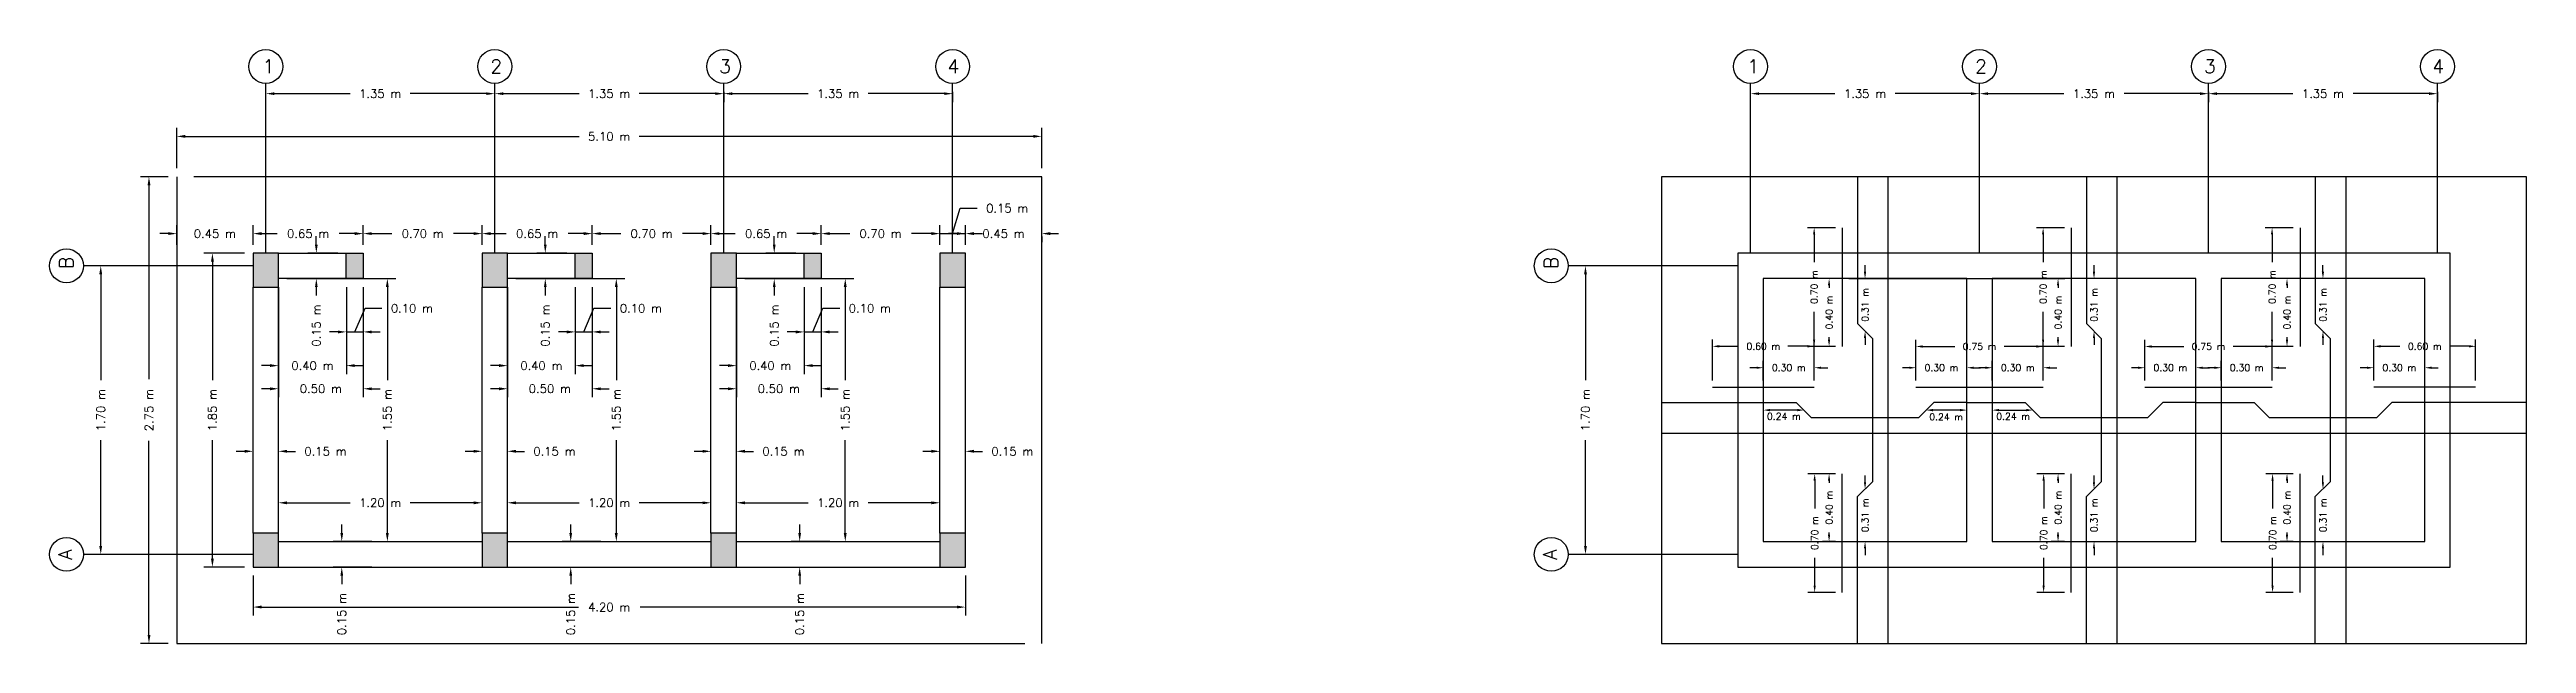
# Model space of a CAD drawing. Header units: metres. Extents: x 0.9 to 42, y -19 to 5.
# Drawn here: x 27.36 to 41.97, y 1.45 to 4.95 of the extents above; entities that cross this region are included whole.
import ezdxf

# ---------------------------------------------------------------- set-up
doc = ezdxf.new("R2010")
doc.units = ezdxf.units.M
doc.linetypes.add('DASHED2', pattern=[0.375, 0.25, -0.125])
doc.linetypes.add('PHANTOM2', pattern=[1.25, 0.625, -0.125, 0.125, -0.125, 0.125, -0.125])
doc.layers.add('0.05', color=9, linetype='Continuous')
doc.layers.add('Vistas', color=7, linetype='Continuous')
doc.styles.get("Standard").update_dxf_attribs({"font": 'simplex.shx'})
doc.dimstyles.new('1 a 25', dxfattribs={"dimtxt": 0.05, "dimasz": 0.05, "dimexe": 0.05, "dimexo": 0.05, "dimgap": 0.05, "dimtad": 0, "dimzin": 0, "dimdsep": 46, "dimtxsty": 'Standard', "dimcen": 0.09, "dimadec": 0, "dimazin": 0, "dimtfac": 1, "dimtofl": 0, "dimtmove": 0, "dimatfit": 3, "dimfxl": 1, "dimtolj": 1, "dimtzin": 0, "dimarcsym": 0})
doc.dimstyles.new('1 a 25 1.5mm', dxfattribs={"dimtxt": 0.04, "dimasz": 0.04, "dimexe": 0.04, "dimexo": 0.04, "dimgap": 0.04, "dimtad": 0, "dimzin": 0, "dimdsep": 46, "dimtxsty": 'Standard', "dimcen": 0.09, "dimadec": 0, "dimazin": 0, "dimtfac": 1, "dimtofl": 0, "dimtmove": 1, "dimatfit": 0, "dimfxl": 1, "dimtolj": 1, "dimtzin": 0, "dimarcsym": 0})

msp = doc.modelspace()

# ---------------------------------------------------------------- texts
at = {"char_height": 0.08, "attachment_point": 1}
for s, insert in [('1', (28.6178, 4.89632)), ('2', (29.96046, 4.89632)), ('3', (31.30971, 4.89632)), ('4', (32.6559, 4.89632)), ('1', (37.37264, 4.89632)), ('2', (38.7153, 4.89632)), ('3', (40.06455, 4.89632)), ('4', (41.41074, 4.89632))]:
    msp.add_mtext_dynamic_manual_height_columns(s, width=0.08, gutter_width=1, heights=[0], dxfattribs=dict(at, insert=insert))
at = {"char_height": 0.08, "attachment_point": 1, "rotation": 90}
for s, insert in [('B', (27.41946, 3.66182)), ('B', (36.1743, 3.66182)), ('A', (27.41312, 1.94899)), ('A', (36.16796, 1.94899))]:
    msp.add_mtext_dynamic_manual_height_columns(s, width=0.08, gutter_width=1, heights=[0], dxfattribs=dict(at, insert=insert))

# ---------------------------------------------------------------- blocks, each defined once
blk = doc.blocks.new('*D65')
at = {"color": 0, "lineweight": -2, "transparency": 16777216}
for p, q in [((28.111, 4.255), (28.111, 4.493)), ((28.161, 4.443), (30.484, 4.443)), ((33.161, 4.443), (30.838, 4.443)), ((33.211, 4.255), (33.211, 4.493))]:
    blk.add_line(p, q, dxfattribs=at)
at = {"color": 0, "transparency": 16777216}
for points in [[(28.161, 4.452), (28.161, 4.435), (28.111, 4.443)], [(33.161, 4.452), (33.161, 4.435), (33.211, 4.443)]]:
    blk.add_solid(points, dxfattribs=at)
at = {"layer": 'Defpoints', "color": 0, "transparency": 16777216}
for p in [(33.211, 4.443), (28.111, 4.205), (33.211, 4.205)]:
    blk.add_point(p, dxfattribs=at)
at = {"color": 0, "transparency": 16777216, "insert": (30.661, 4.443), "char_height": 0.05, "attachment_point": 5}
blk.add_mtext('\\A1;5.10 m', dxfattribs=at)
blk = doc.blocks.new('*D66')
at = {"color": 0, "lineweight": -2, "transparency": 16777216}
for p, q in [((28.761, 3.605), (29.403, 3.605)), ((29.353, 3.555), (29.353, 3.007)), ((29.353, 2.105), (29.353, 2.653)), ((28.761, 2.055), (29.403, 2.055))]:
    blk.add_line(p, q, dxfattribs=at)
at = {"color": 0, "transparency": 16777216}
for points in [[(29.344, 3.555), (29.361, 3.555), (29.353, 3.605)], [(29.344, 2.105), (29.361, 2.105), (29.353, 2.055)]]:
    blk.add_solid(points, dxfattribs=at)
at = {"layer": 'Defpoints', "color": 0, "transparency": 16777216}
for p in [(28.711, 3.605), (28.711, 2.055), (29.353, 2.055)]:
    blk.add_point(p, dxfattribs=at)
at = {"color": 0, "transparency": 16777216, "insert": (29.353, 2.83), "char_height": 0.05, "attachment_point": 5, "rotation": 90}
blk.add_mtext('\\A1;1.55 m', dxfattribs=at)
blk = doc.blocks.new('*D67')
at = {"color": 0, "lineweight": -2, "transparency": 16777216}
for p, q in [((28.561, 3.805), (28.561, 3.92)), ((28.611, 3.87), (28.704, 3.87)), ((29.161, 3.87), (29.068, 3.87)), ((29.211, 3.805), (29.211, 3.92))]:
    blk.add_line(p, q, dxfattribs=at)
at = {"color": 0, "transparency": 16777216}
for points in [[(28.611, 3.879), (28.611, 3.862), (28.561, 3.87)], [(29.161, 3.879), (29.161, 3.862), (29.211, 3.87)]]:
    blk.add_solid(points, dxfattribs=at)
at = {"layer": 'Defpoints', "color": 0, "transparency": 16777216}
for p in [(29.211, 3.87), (28.561, 3.755), (29.211, 3.755)]:
    blk.add_point(p, dxfattribs=at)
at = {"color": 0, "transparency": 16777216, "insert": (28.886, 3.87), "char_height": 0.05, "attachment_point": 5}
blk.add_mtext('\\A1;0.65 m', dxfattribs=at)
blk = doc.blocks.new('*D68')
at = {"color": 0, "lineweight": -2, "transparency": 16777216}
for p, q in [((29.211, 3.805), (29.211, 3.92)), ((29.261, 3.87), (29.379, 3.87)), ((29.861, 3.87), (29.743, 3.87)), ((29.911, 3.805), (29.911, 3.92))]:
    blk.add_line(p, q, dxfattribs=at)
at = {"color": 0, "transparency": 16777216}
for points in [[(29.261, 3.879), (29.261, 3.862), (29.211, 3.87)], [(29.861, 3.879), (29.861, 3.862), (29.911, 3.87)]]:
    blk.add_solid(points, dxfattribs=at)
at = {"layer": 'Defpoints', "color": 0, "transparency": 16777216}
for p in [(29.911, 3.87), (29.211, 3.755), (29.911, 3.755)]:
    blk.add_point(p, dxfattribs=at)
at = {"color": 0, "transparency": 16777216, "insert": (29.561, 3.87), "char_height": 0.05, "attachment_point": 5}
blk.add_mtext('\\A1;0.70 m', dxfattribs=at)
blk = doc.blocks.new('*D69')
at = {"color": 0, "lineweight": -2, "transparency": 16777216}
for p, q in [((29.911, 3.805), (29.911, 3.92)), ((29.961, 3.87), (30.054, 3.87)), ((30.511, 3.87), (30.418, 3.87)), ((30.561, 3.805), (30.561, 3.92))]:
    blk.add_line(p, q, dxfattribs=at)
at = {"color": 0, "transparency": 16777216}
for points in [[(29.961, 3.879), (29.961, 3.862), (29.911, 3.87)], [(30.511, 3.879), (30.511, 3.862), (30.561, 3.87)]]:
    blk.add_solid(points, dxfattribs=at)
at = {"layer": 'Defpoints', "color": 0, "transparency": 16777216}
for p in [(30.561, 3.87), (29.911, 3.755), (30.561, 3.755)]:
    blk.add_point(p, dxfattribs=at)
at = {"color": 0, "transparency": 16777216, "insert": (30.236, 3.87), "char_height": 0.05, "attachment_point": 5}
blk.add_mtext('\\A1;0.65 m', dxfattribs=at)
blk = doc.blocks.new('*D70')
at = {"color": 0, "lineweight": -2, "transparency": 16777216}
for p, q in [((30.561, 3.805), (30.561, 3.92)), ((30.611, 3.87), (30.729, 3.87)), ((31.211, 3.87), (31.093, 3.87)), ((31.261, 3.805), (31.261, 3.92))]:
    blk.add_line(p, q, dxfattribs=at)
at = {"color": 0, "transparency": 16777216}
for points in [[(30.611, 3.879), (30.611, 3.862), (30.561, 3.87)], [(31.211, 3.879), (31.211, 3.862), (31.261, 3.87)]]:
    blk.add_solid(points, dxfattribs=at)
at = {"layer": 'Defpoints', "color": 0, "transparency": 16777216}
for p in [(31.261, 3.87), (30.561, 3.755), (31.261, 3.755)]:
    blk.add_point(p, dxfattribs=at)
at = {"color": 0, "transparency": 16777216, "insert": (30.911, 3.87), "char_height": 0.05, "attachment_point": 5}
blk.add_mtext('\\A1;0.70 m', dxfattribs=at)
blk = doc.blocks.new('*D71')
at = {"color": 0, "lineweight": -2, "transparency": 16777216}
for p, q in [((31.261, 3.805), (31.261, 3.92)), ((31.311, 3.87), (31.404, 3.87)), ((31.861, 3.87), (31.768, 3.87)), ((31.911, 3.805), (31.911, 3.92))]:
    blk.add_line(p, q, dxfattribs=at)
at = {"color": 0, "transparency": 16777216}
for points in [[(31.311, 3.879), (31.311, 3.862), (31.261, 3.87)], [(31.861, 3.879), (31.861, 3.862), (31.911, 3.87)]]:
    blk.add_solid(points, dxfattribs=at)
at = {"layer": 'Defpoints', "color": 0, "transparency": 16777216}
for p in [(31.911, 3.87), (31.261, 3.755), (31.911, 3.755)]:
    blk.add_point(p, dxfattribs=at)
at = {"color": 0, "transparency": 16777216, "insert": (31.586, 3.87), "char_height": 0.05, "attachment_point": 5}
blk.add_mtext('\\A1;0.65 m', dxfattribs=at)
blk = doc.blocks.new('*D72')
at = {"color": 0, "lineweight": -2, "transparency": 16777216}
for p, q in [((31.911, 3.805), (31.911, 3.92)), ((31.961, 3.87), (32.079, 3.87)), ((32.561, 3.87), (32.443, 3.87)), ((32.611, 3.805), (32.611, 3.92))]:
    blk.add_line(p, q, dxfattribs=at)
at = {"color": 0, "transparency": 16777216}
for points in [[(31.961, 3.879), (31.961, 3.862), (31.911, 3.87)], [(32.561, 3.879), (32.561, 3.862), (32.611, 3.87)]]:
    blk.add_solid(points, dxfattribs=at)
at = {"layer": 'Defpoints', "color": 0, "transparency": 16777216}
for p in [(32.611, 3.87), (31.911, 3.755), (32.611, 3.755)]:
    blk.add_point(p, dxfattribs=at)
at = {"color": 0, "transparency": 16777216, "insert": (32.261, 3.87), "char_height": 0.05, "attachment_point": 5}
blk.add_mtext('\\A1;0.70 m', dxfattribs=at)
blk = doc.blocks.new('*D73')
at = {"color": 0, "lineweight": -2, "transparency": 16777216}
for p, q in [((32.686, 3.87), (32.731, 4.02)), ((32.731, 4.02), (32.831, 4.02)), ((32.561, 3.87), (32.511, 3.87)), ((32.611, 3.805), (32.611, 3.92)), ((32.611, 3.87), (32.761, 3.87)), ((32.761, 3.805), (32.761, 3.92)), ((32.811, 3.87), (32.861, 3.87))]:
    blk.add_line(p, q, dxfattribs=at)
at = {"color": 0, "transparency": 16777216}
for points in [[(32.561, 3.879), (32.561, 3.862), (32.611, 3.87)], [(32.811, 3.879), (32.811, 3.862), (32.761, 3.87)]]:
    blk.add_solid(points, dxfattribs=at)
at = {"layer": 'Defpoints', "color": 0, "transparency": 16777216}
for p in [(32.761, 3.87), (32.611, 3.755), (32.761, 3.755)]:
    blk.add_point(p, dxfattribs=at)
at = {"color": 0, "transparency": 16777216, "insert": (33.008, 4.02), "char_height": 0.05, "attachment_point": 5}
blk.add_mtext('\\A1;0.15 m', dxfattribs=at)
blk = doc.blocks.new('*D74')
at = {"color": 0, "lineweight": -2, "transparency": 16777216}
for p, q in [((32.711, 3.87), (32.661, 3.87)), ((32.761, 3.805), (32.761, 3.92)), ((33.211, 3.853), (33.211, 3.82)), ((33.261, 3.87), (33.311, 3.87))]:
    blk.add_line(p, q, dxfattribs=at)
at = {"color": 0, "transparency": 16777216}
for points in [[(32.711, 3.879), (32.711, 3.862), (32.761, 3.87)], [(33.261, 3.879), (33.261, 3.862), (33.211, 3.87)]]:
    blk.add_solid(points, dxfattribs=at)
at = {"layer": 'Defpoints', "color": 0, "transparency": 16777216}
for p in [(33.211, 3.903), (33.211, 3.87), (32.761, 3.755)]:
    blk.add_point(p, dxfattribs=at)
at = {"color": 0, "transparency": 16777216, "insert": (32.986, 3.87), "char_height": 0.05, "attachment_point": 5}
blk.add_mtext('\\A1;0.45 m', dxfattribs=at)
blk = doc.blocks.new('*D75')
at = {"color": 0, "lineweight": -2, "transparency": 16777216}
for p, q in [((28.061, 3.87), (28.011, 3.87)), ((28.111, 3.805), (28.111, 3.92)), ((28.561, 3.805), (28.561, 3.92)), ((28.611, 3.87), (28.661, 3.87))]:
    blk.add_line(p, q, dxfattribs=at)
at = {"color": 0, "transparency": 16777216}
for points in [[(28.061, 3.879), (28.061, 3.862), (28.111, 3.87)], [(28.611, 3.879), (28.611, 3.862), (28.561, 3.87)]]:
    blk.add_solid(points, dxfattribs=at)
at = {"layer": 'Defpoints', "color": 0, "transparency": 16777216}
for p in [(28.111, 3.87), (28.111, 3.755), (28.561, 3.755)]:
    blk.add_point(p, dxfattribs=at)
at = {"color": 0, "transparency": 16777216, "insert": (28.336, 3.87), "char_height": 0.05, "attachment_point": 5}
blk.add_mtext('\\A1;0.45 m', dxfattribs=at)
blk = doc.blocks.new('*D76')
at = {"color": 0, "lineweight": -2, "transparency": 16777216}
for p, q in [((28.711, 3.555), (28.711, 2.906)), ((29.211, 3.555), (29.211, 2.906)), ((28.661, 2.956), (28.611, 2.956)), ((29.261, 2.956), (29.311, 2.956))]:
    blk.add_line(p, q, dxfattribs=at)
at = {"color": 0, "transparency": 16777216}
for points in [[(28.661, 2.964), (28.661, 2.947), (28.711, 2.956)], [(29.261, 2.964), (29.261, 2.947), (29.211, 2.956)]]:
    blk.add_solid(points, dxfattribs=at)
at = {"layer": 'Defpoints', "color": 0, "transparency": 16777216}
for p in [(28.711, 3.605), (29.211, 3.605), (29.211, 2.956)]:
    blk.add_point(p, dxfattribs=at)
at = {"color": 0, "transparency": 16777216, "insert": (28.961, 2.956), "char_height": 0.05, "attachment_point": 5}
blk.add_mtext('\\A1;0.50 m', dxfattribs=at)
blk = doc.blocks.new('*D77')
at = {"color": 0, "lineweight": -2, "transparency": 16777216}
for p, q in [((28.711, 2.105), (28.711, 2.334)), ((28.761, 2.284), (29.134, 2.284)), ((29.861, 2.284), (29.488, 2.284)), ((29.911, 2.105), (29.911, 2.334))]:
    blk.add_line(p, q, dxfattribs=at)
at = {"color": 0, "transparency": 16777216}
for points in [[(28.761, 2.292), (28.761, 2.275), (28.711, 2.284)], [(29.861, 2.292), (29.861, 2.275), (29.911, 2.284)]]:
    blk.add_solid(points, dxfattribs=at)
at = {"layer": 'Defpoints', "color": 0, "transparency": 16777216}
for p in [(29.911, 2.284), (28.711, 2.055), (29.911, 2.055)]:
    blk.add_point(p, dxfattribs=at)
at = {"color": 0, "transparency": 16777216, "insert": (29.311, 2.284), "char_height": 0.05, "attachment_point": 5}
blk.add_mtext('\\A1;1.20 m', dxfattribs=at)
blk = doc.blocks.new('*D78')
at = {"color": 0, "lineweight": -2, "transparency": 16777216}
for p, q in [((30.061, 2.105), (30.061, 2.334)), ((30.111, 2.284), (30.484, 2.284)), ((31.211, 2.284), (30.838, 2.284)), ((31.261, 2.105), (31.261, 2.334))]:
    blk.add_line(p, q, dxfattribs=at)
at = {"color": 0, "transparency": 16777216}
for points in [[(30.111, 2.292), (30.111, 2.275), (30.061, 2.284)], [(31.211, 2.292), (31.211, 2.275), (31.261, 2.284)]]:
    blk.add_solid(points, dxfattribs=at)
at = {"layer": 'Defpoints', "color": 0, "transparency": 16777216}
for p in [(31.261, 2.284), (30.061, 2.055), (31.261, 2.055)]:
    blk.add_point(p, dxfattribs=at)
at = {"color": 0, "transparency": 16777216, "insert": (30.661, 2.284), "char_height": 0.05, "attachment_point": 5}
blk.add_mtext('\\A1;1.20 m', dxfattribs=at)
blk = doc.blocks.new('*D80')
at = {"color": 0, "lineweight": -2, "transparency": 16777216}
for p, q in [((31.411, 2.105), (31.411, 2.334)), ((31.461, 2.284), (31.834, 2.284)), ((32.561, 2.284), (32.188, 2.284)), ((32.611, 2.105), (32.611, 2.334))]:
    blk.add_line(p, q, dxfattribs=at)
at = {"color": 0, "transparency": 16777216}
for points in [[(31.461, 2.292), (31.461, 2.275), (31.411, 2.284)], [(32.561, 2.292), (32.561, 2.275), (32.611, 2.284)]]:
    blk.add_solid(points, dxfattribs=at)
at = {"layer": 'Defpoints', "color": 0, "transparency": 16777216}
for p in [(32.611, 2.284), (31.411, 2.055), (32.611, 2.055)]:
    blk.add_point(p, dxfattribs=at)
at = {"color": 0, "transparency": 16777216, "insert": (32.011, 2.284), "char_height": 0.05, "attachment_point": 5}
blk.add_mtext('\\A1;1.20 m', dxfattribs=at)
blk = doc.blocks.new('*D82')
at = {"color": 0, "lineweight": -2, "transparency": 16777216}
for p, q in [((28.511, 3.755), (28.271, 3.755)), ((28.321, 3.705), (28.321, 3.007)), ((28.321, 1.955), (28.321, 2.653)), ((28.511, 1.905), (28.271, 1.905))]:
    blk.add_line(p, q, dxfattribs=at)
at = {"color": 0, "transparency": 16777216}
for points in [[(28.313, 3.705), (28.33, 3.705), (28.321, 3.755)], [(28.313, 1.955), (28.33, 1.955), (28.321, 1.905)]]:
    blk.add_solid(points, dxfattribs=at)
at = {"layer": 'Defpoints', "color": 0, "transparency": 16777216}
for p in [(28.321, 3.755), (28.561, 3.755), (28.561, 1.905)]:
    blk.add_point(p, dxfattribs=at)
at = {"color": 0, "transparency": 16777216, "insert": (28.321, 2.83), "char_height": 0.05, "attachment_point": 5, "rotation": 90}
blk.add_mtext('\\A1;1.85 m', dxfattribs=at)
blk = doc.blocks.new('*D83')
at = {"color": 0, "lineweight": -2, "transparency": 16777216}
for p, q in [((28.561, 1.855), (28.561, 1.619)), ((32.761, 1.855), (32.761, 1.619)), ((28.611, 1.669), (30.479, 1.669)), ((32.711, 1.669), (30.843, 1.669))]:
    blk.add_line(p, q, dxfattribs=at)
at = {"color": 0, "transparency": 16777216}
for points in [[(28.611, 1.678), (28.611, 1.661), (28.561, 1.669)], [(32.711, 1.678), (32.711, 1.661), (32.761, 1.669)]]:
    blk.add_solid(points, dxfattribs=at)
at = {"layer": 'Defpoints', "color": 0, "transparency": 16777216}
for p in [(28.561, 1.905), (32.761, 1.905), (32.761, 1.669)]:
    blk.add_point(p, dxfattribs=at)
at = {"color": 0, "transparency": 16777216, "insert": (30.661, 1.669), "char_height": 0.05, "attachment_point": 5}
blk.add_mtext('\\A1;4.20 m', dxfattribs=at)
blk = doc.blocks.new('*D84')
at = {"color": 0, "lineweight": -2, "transparency": 16777216}
for p, q in [((29.911, 2.334), (29.911, 2.637)), ((30.061, 2.334), (30.061, 2.637)), ((29.861, 2.587), (29.811, 2.587)), ((30.111, 2.587), (30.161, 2.587))]:
    blk.add_line(p, q, dxfattribs=at)
at = {"color": 0, "transparency": 16777216}
for points in [[(29.861, 2.596), (29.861, 2.579), (29.911, 2.587)], [(30.111, 2.596), (30.111, 2.579), (30.061, 2.587)]]:
    blk.add_solid(points, dxfattribs=at)
at = {"layer": 'Defpoints', "color": 0, "transparency": 16777216}
for p in [(30.061, 2.587), (29.911, 2.284), (30.061, 2.284)]:
    blk.add_point(p, dxfattribs=at)
at = {"color": 0, "transparency": 16777216, "insert": (30.338, 2.587), "char_height": 0.05, "attachment_point": 5}
blk.add_mtext('\\A1;0.15 m', dxfattribs=at)
blk = doc.blocks.new('*D85')
at = {"color": 0, "lineweight": -2, "transparency": 16777216}
for p, q in [((28.561, 2.334), (28.561, 2.637)), ((28.711, 2.334), (28.711, 2.637)), ((28.511, 2.587), (28.461, 2.587)), ((28.761, 2.587), (28.811, 2.587))]:
    blk.add_line(p, q, dxfattribs=at)
at = {"color": 0, "transparency": 16777216}
for points in [[(28.511, 2.596), (28.511, 2.579), (28.561, 2.587)], [(28.761, 2.596), (28.761, 2.579), (28.711, 2.587)]]:
    blk.add_solid(points, dxfattribs=at)
at = {"layer": 'Defpoints', "color": 0, "transparency": 16777216}
for p in [(28.711, 2.587), (28.561, 2.284), (28.711, 2.284)]:
    blk.add_point(p, dxfattribs=at)
at = {"color": 0, "transparency": 16777216, "insert": (28.988, 2.587), "char_height": 0.05, "attachment_point": 5}
blk.add_mtext('\\A1;0.15 m', dxfattribs=at)
blk = doc.blocks.new('*D86')
at = {"color": 0, "lineweight": -2, "transparency": 16777216}
for p, q in [((31.261, 2.334), (31.261, 2.637)), ((31.411, 2.334), (31.411, 2.637)), ((31.211, 2.587), (31.161, 2.587)), ((31.461, 2.587), (31.511, 2.587))]:
    blk.add_line(p, q, dxfattribs=at)
at = {"color": 0, "transparency": 16777216}
for points in [[(31.211, 2.596), (31.211, 2.579), (31.261, 2.587)], [(31.461, 2.596), (31.461, 2.579), (31.411, 2.587)]]:
    blk.add_solid(points, dxfattribs=at)
at = {"layer": 'Defpoints', "color": 0, "transparency": 16777216}
for p in [(31.411, 2.587), (31.261, 2.284), (31.411, 2.284)]:
    blk.add_point(p, dxfattribs=at)
at = {"color": 0, "transparency": 16777216, "insert": (31.688, 2.587), "char_height": 0.05, "attachment_point": 5}
blk.add_mtext('\\A1;0.15 m', dxfattribs=at)
blk = doc.blocks.new('*D87')
at = {"color": 0, "lineweight": -2, "transparency": 16777216}
for p, q in [((32.611, 2.334), (32.611, 2.637)), ((32.761, 2.334), (32.761, 2.637)), ((32.561, 2.587), (32.511, 2.587)), ((32.811, 2.587), (32.861, 2.587))]:
    blk.add_line(p, q, dxfattribs=at)
at = {"color": 0, "transparency": 16777216}
for points in [[(32.561, 2.596), (32.561, 2.579), (32.611, 2.587)], [(32.811, 2.596), (32.811, 2.579), (32.761, 2.587)]]:
    blk.add_solid(points, dxfattribs=at)
at = {"layer": 'Defpoints', "color": 0, "transparency": 16777216}
for p in [(32.761, 2.587), (32.611, 2.284), (32.761, 2.284)]:
    blk.add_point(p, dxfattribs=at)
at = {"color": 0, "transparency": 16777216, "insert": (33.038, 2.587), "char_height": 0.05, "attachment_point": 5}
blk.add_mtext('\\A1;0.15 m', dxfattribs=at)
blk = doc.blocks.new('*D88')
at = {"color": 0, "lineweight": -2, "transparency": 16777216}
for p, q in [((29.261, 2.055), (29.034, 2.055)), ((29.084, 2.105), (29.084, 2.155)), ((29.261, 1.905), (29.034, 1.905)), ((29.084, 1.855), (29.084, 1.805))]:
    blk.add_line(p, q, dxfattribs=at)
at = {"color": 0, "transparency": 16777216}
for points in [[(29.076, 2.105), (29.092, 2.105), (29.084, 2.055)], [(29.076, 1.855), (29.092, 1.855), (29.084, 1.905)]]:
    blk.add_solid(points, dxfattribs=at)
at = {"layer": 'Defpoints', "color": 0, "transparency": 16777216}
for p in [(29.311, 2.055), (29.084, 1.905), (29.311, 1.905)]:
    blk.add_point(p, dxfattribs=at)
at = {"color": 0, "transparency": 16777216, "insert": (29.084, 1.628), "char_height": 0.05, "attachment_point": 5, "rotation": 90}
blk.add_mtext('\\A1;0.15 m', dxfattribs=at)
blk = doc.blocks.new('*D89')
at = {"color": 0, "lineweight": -2, "transparency": 16777216}
for p, q in [((30.611, 2.055), (30.384, 2.055)), ((30.434, 2.105), (30.434, 2.155)), ((29.361, 1.905), (30.484, 1.905)), ((30.434, 1.855), (30.434, 1.805))]:
    blk.add_line(p, q, dxfattribs=at)
at = {"color": 0, "transparency": 16777216}
for points in [[(30.426, 2.105), (30.442, 2.105), (30.434, 2.055)], [(30.426, 1.855), (30.442, 1.855), (30.434, 1.905)]]:
    blk.add_solid(points, dxfattribs=at)
at = {"layer": 'Defpoints', "color": 0, "transparency": 16777216}
for p in [(30.661, 2.055), (29.311, 1.905), (30.434, 1.905)]:
    blk.add_point(p, dxfattribs=at)
at = {"color": 0, "transparency": 16777216, "insert": (30.434, 1.628), "char_height": 0.05, "attachment_point": 5, "rotation": 90}
blk.add_mtext('\\A1;0.15 m', dxfattribs=at)
blk = doc.blocks.new('*D90')
at = {"color": 0, "lineweight": -2, "transparency": 16777216}
for p, q in [((31.961, 2.055), (31.734, 2.055)), ((31.784, 2.105), (31.784, 2.155)), ((29.361, 1.905), (31.834, 1.905)), ((31.784, 1.855), (31.784, 1.805))]:
    blk.add_line(p, q, dxfattribs=at)
at = {"color": 0, "transparency": 16777216}
for points in [[(31.776, 2.105), (31.792, 2.105), (31.784, 2.055)], [(31.776, 1.855), (31.792, 1.855), (31.784, 1.905)]]:
    blk.add_solid(points, dxfattribs=at)
at = {"layer": 'Defpoints', "color": 0, "transparency": 16777216}
for p in [(32.011, 2.055), (29.311, 1.905), (31.784, 1.905)]:
    blk.add_point(p, dxfattribs=at)
at = {"color": 0, "transparency": 16777216, "insert": (31.784, 1.628), "char_height": 0.05, "attachment_point": 5, "rotation": 90}
blk.add_mtext('\\A1;0.15 m', dxfattribs=at)
blk = doc.blocks.new('*D91')
at = {"color": 0, "lineweight": -2, "transparency": 16777216}
for p, q in [((28.934, 3.805), (28.934, 3.855)), ((29.061, 3.755), (28.884, 3.755)), ((29.061, 3.605), (28.884, 3.605)), ((28.934, 3.555), (28.934, 3.505))]:
    blk.add_line(p, q, dxfattribs=at)
at = {"color": 0, "transparency": 16777216}
for points in [[(28.926, 3.805), (28.942, 3.805), (28.934, 3.755)], [(28.926, 3.555), (28.942, 3.555), (28.934, 3.605)]]:
    blk.add_solid(points, dxfattribs=at)
at = {"layer": 'Defpoints', "color": 0, "transparency": 16777216}
for p in [(29.111, 3.755), (28.934, 3.605), (29.111, 3.605)]:
    blk.add_point(p, dxfattribs=at)
at = {"color": 0, "transparency": 16777216, "insert": (28.934, 3.328), "char_height": 0.05, "attachment_point": 5, "rotation": 90}
blk.add_mtext('\\A1;0.15 m', dxfattribs=at)
blk = doc.blocks.new('*D92')
at = {"color": 0, "lineweight": -2, "transparency": 16777216}
for p, q in [((30.284, 3.805), (30.284, 3.855)), ((30.411, 3.755), (30.234, 3.755)), ((30.411, 3.605), (30.234, 3.605)), ((30.284, 3.555), (30.284, 3.505))]:
    blk.add_line(p, q, dxfattribs=at)
at = {"color": 0, "transparency": 16777216}
for points in [[(30.276, 3.805), (30.292, 3.805), (30.284, 3.755)], [(30.276, 3.555), (30.292, 3.555), (30.284, 3.605)]]:
    blk.add_solid(points, dxfattribs=at)
at = {"layer": 'Defpoints', "color": 0, "transparency": 16777216}
for p in [(30.461, 3.755), (30.284, 3.605), (30.461, 3.605)]:
    blk.add_point(p, dxfattribs=at)
at = {"color": 0, "transparency": 16777216, "insert": (30.284, 3.328), "char_height": 0.05, "attachment_point": 5, "rotation": 90}
blk.add_mtext('\\A1;0.15 m', dxfattribs=at)
blk = doc.blocks.new('*D93')
at = {"color": 0, "lineweight": -2, "transparency": 16777216}
for p, q in [((31.634, 3.805), (31.634, 3.855)), ((31.761, 3.755), (31.584, 3.755)), ((31.761, 3.605), (31.584, 3.605)), ((31.634, 3.555), (31.634, 3.505))]:
    blk.add_line(p, q, dxfattribs=at)
at = {"color": 0, "transparency": 16777216}
for points in [[(31.626, 3.805), (31.642, 3.805), (31.634, 3.755)], [(31.626, 3.555), (31.642, 3.555), (31.634, 3.605)]]:
    blk.add_solid(points, dxfattribs=at)
at = {"layer": 'Defpoints', "color": 0, "transparency": 16777216}
for p in [(31.811, 3.755), (31.634, 3.605), (31.811, 3.605)]:
    blk.add_point(p, dxfattribs=at)
at = {"color": 0, "transparency": 16777216, "insert": (31.634, 3.328), "char_height": 0.05, "attachment_point": 5, "rotation": 90}
blk.add_mtext('\\A1;0.15 m', dxfattribs=at)
blk = doc.blocks.new('*D94')
at = {"color": 0, "lineweight": -2, "transparency": 16777216}
for p, q in [((28.061, 4.205), (27.897, 4.205)), ((27.947, 4.155), (27.947, 3.012)), ((27.947, 1.505), (27.947, 2.648)), ((28.061, 1.455), (27.897, 1.455))]:
    blk.add_line(p, q, dxfattribs=at)
at = {"color": 0, "transparency": 16777216}
for points in [[(27.939, 4.155), (27.956, 4.155), (27.947, 4.205)], [(27.939, 1.505), (27.956, 1.505), (27.947, 1.455)]]:
    blk.add_solid(points, dxfattribs=at)
at = {"layer": 'Defpoints', "color": 0, "transparency": 16777216}
for p in [(28.111, 4.205), (27.947, 1.455), (28.111, 1.455)]:
    blk.add_point(p, dxfattribs=at)
at = {"color": 0, "transparency": 16777216, "insert": (27.947, 2.83), "char_height": 0.05, "attachment_point": 5, "rotation": 90}
blk.add_mtext('\\A1;2.75 m', dxfattribs=at)
blk = doc.blocks.new('*D95')
at = {"color": 0, "lineweight": -2, "transparency": 16777216}
for p, q in [((28.686, 4.695), (29.134, 4.695)), ((29.936, 4.695), (29.488, 4.695))]:
    blk.add_line(p, q, dxfattribs=at)
at = {"color": 0, "transparency": 16777216}
for points in [[(28.686, 4.703), (28.686, 4.687), (28.636, 4.695)], [(29.936, 4.703), (29.936, 4.687), (29.986, 4.695)]]:
    blk.add_solid(points, dxfattribs=at)
at = {"layer": 'Defpoints', "color": 0, "transparency": 16777216}
for p in [(28.636, 4.695), (29.986, 4.695), (29.986, 4.695)]:
    blk.add_point(p, dxfattribs=at)
at = {"color": 0, "transparency": 16777216, "insert": (29.311, 4.695), "char_height": 0.05, "attachment_point": 5}
blk.add_mtext('\\A1;1.35 m', dxfattribs=at)
blk = doc.blocks.new('*D96')
at = {"color": 0, "lineweight": -2, "transparency": 16777216}
for p, q in [((30.036, 4.695), (30.484, 4.695)), ((31.286, 4.695), (30.838, 4.695)), ((31.336, 4.705), (31.336, 4.645))]:
    blk.add_line(p, q, dxfattribs=at)
at = {"color": 0, "transparency": 16777216}
for points in [[(30.036, 4.703), (30.036, 4.687), (29.986, 4.695)], [(31.286, 4.703), (31.286, 4.687), (31.336, 4.695)]]:
    blk.add_solid(points, dxfattribs=at)
at = {"layer": 'Defpoints', "color": 0, "transparency": 16777216}
for p in [(29.986, 4.695), (31.336, 4.755), (31.336, 4.695)]:
    blk.add_point(p, dxfattribs=at)
at = {"color": 0, "transparency": 16777216, "insert": (30.661, 4.695), "char_height": 0.05, "attachment_point": 5}
blk.add_mtext('\\A1;1.35 m', dxfattribs=at)
blk = doc.blocks.new('*D97')
at = {"color": 0, "lineweight": -2, "transparency": 16777216}
for p, q in [((31.336, 4.705), (31.336, 4.645)), ((31.386, 4.695), (31.834, 4.695)), ((32.636, 4.695), (32.188, 4.695)), ((32.686, 4.705), (32.686, 4.645))]:
    blk.add_line(p, q, dxfattribs=at)
at = {"color": 0, "transparency": 16777216}
for points in [[(31.386, 4.703), (31.386, 4.687), (31.336, 4.695)], [(32.636, 4.703), (32.636, 4.687), (32.686, 4.695)]]:
    blk.add_solid(points, dxfattribs=at)
at = {"layer": 'Defpoints', "color": 0, "transparency": 16777216}
for p in [(31.336, 4.755), (32.686, 4.755), (32.686, 4.695)]:
    blk.add_point(p, dxfattribs=at)
at = {"color": 0, "transparency": 16777216, "insert": (32.011, 4.695), "char_height": 0.05, "attachment_point": 5}
blk.add_mtext('\\A1;1.35 m', dxfattribs=at)
blk = doc.blocks.new('*D98')
at = {"color": 0, "lineweight": -2, "transparency": 16777216}
for p, q in [((27.663, 3.63), (27.663, 3.007)), ((27.663, 2.03), (27.663, 2.653))]:
    blk.add_line(p, q, dxfattribs=at)
at = {"color": 0, "transparency": 16777216}
for points in [[(27.654, 3.63), (27.671, 3.63), (27.663, 3.68)], [(27.654, 2.03), (27.671, 2.03), (27.663, 1.98)]]:
    blk.add_solid(points, dxfattribs=at)
at = {"layer": 'Defpoints', "color": 0, "transparency": 16777216}
for p in [(27.663, 3.68), (27.663, 3.68), (27.663, 1.98)]:
    blk.add_point(p, dxfattribs=at)
at = {"color": 0, "transparency": 16777216, "insert": (27.663, 2.83), "char_height": 0.05, "attachment_point": 5, "rotation": 90}
blk.add_mtext('\\A1;1.70 m', dxfattribs=at)
blk = doc.blocks.new('*D106')
at = {"color": 0, "lineweight": -2, "transparency": 16777216}
for p, q in [((28.711, 3.555), (28.711, 3.042)), ((29.111, 3.555), (29.111, 3.042)), ((28.661, 3.092), (28.611, 3.092)), ((29.161, 3.092), (29.211, 3.092))]:
    blk.add_line(p, q, dxfattribs=at)
at = {"color": 0, "transparency": 16777216}
for points in [[(28.661, 3.101), (28.661, 3.084), (28.711, 3.092)], [(29.161, 3.101), (29.161, 3.084), (29.111, 3.092)]]:
    blk.add_solid(points, dxfattribs=at)
at = {"layer": 'Defpoints', "color": 0, "transparency": 16777216}
for p in [(28.711, 3.605), (29.111, 3.605), (29.111, 3.092)]:
    blk.add_point(p, dxfattribs=at)
at = {"color": 0, "transparency": 16777216, "insert": (28.911, 3.092), "char_height": 0.05, "attachment_point": 5}
blk.add_mtext('\\A1;0.40 m', dxfattribs=at)
blk = doc.blocks.new('*D109')
at = {"color": 0, "lineweight": -2, "transparency": 16777216}
for p, q in [((29.111, 3.555), (29.111, 3.241)), ((29.211, 3.555), (29.211, 3.241)), ((29.161, 3.291), (29.221, 3.43)), ((29.221, 3.43), (29.321, 3.43)), ((29.061, 3.291), (29.011, 3.291)), ((29.111, 3.291), (29.211, 3.291)), ((29.261, 3.291), (29.311, 3.291))]:
    blk.add_line(p, q, dxfattribs=at)
at = {"color": 0, "transparency": 16777216}
for points in [[(29.061, 3.299), (29.061, 3.282), (29.111, 3.291)], [(29.261, 3.299), (29.261, 3.282), (29.211, 3.291)]]:
    blk.add_solid(points, dxfattribs=at)
at = {"layer": 'Defpoints', "color": 0, "transparency": 16777216}
for p in [(29.111, 3.605), (29.211, 3.605), (29.211, 3.291)]:
    blk.add_point(p, dxfattribs=at)
at = {"color": 0, "transparency": 16777216, "insert": (29.498, 3.43), "char_height": 0.05, "attachment_point": 5}
blk.add_mtext('\\A1;0.10 m', dxfattribs=at)
blk = doc.blocks.new('*D114')
at = {"color": 0, "lineweight": -2, "transparency": 16777216}
for p, q in [((31.461, 3.605), (32.103, 3.605)), ((32.053, 3.555), (32.053, 3.007)), ((32.053, 2.105), (32.053, 2.653)), ((31.461, 2.055), (32.103, 2.055))]:
    blk.add_line(p, q, dxfattribs=at)
at = {"color": 0, "transparency": 16777216}
for points in [[(32.044, 3.555), (32.061, 3.555), (32.053, 3.605)], [(32.044, 2.105), (32.061, 2.105), (32.053, 2.055)]]:
    blk.add_solid(points, dxfattribs=at)
at = {"layer": 'Defpoints', "color": 0, "transparency": 16777216}
for p in [(31.411, 3.605), (31.411, 2.055), (32.053, 2.055)]:
    blk.add_point(p, dxfattribs=at)
at = {"color": 0, "transparency": 16777216, "insert": (32.053, 2.83), "char_height": 0.05, "attachment_point": 5, "rotation": 90}
blk.add_mtext('\\A1;1.55 m', dxfattribs=at)
blk = doc.blocks.new('*D115')
at = {"color": 0, "lineweight": -2, "transparency": 16777216}
for p, q in [((31.411, 3.555), (31.411, 2.906)), ((31.911, 3.555), (31.911, 2.906)), ((31.361, 2.956), (31.311, 2.956)), ((31.961, 2.956), (32.011, 2.956))]:
    blk.add_line(p, q, dxfattribs=at)
at = {"color": 0, "transparency": 16777216}
for points in [[(31.361, 2.964), (31.361, 2.947), (31.411, 2.956)], [(31.961, 2.964), (31.961, 2.947), (31.911, 2.956)]]:
    blk.add_solid(points, dxfattribs=at)
at = {"layer": 'Defpoints', "color": 0, "transparency": 16777216}
for p in [(31.411, 3.605), (31.911, 3.605), (31.911, 2.956)]:
    blk.add_point(p, dxfattribs=at)
at = {"color": 0, "transparency": 16777216, "insert": (31.661, 2.956), "char_height": 0.05, "attachment_point": 5}
blk.add_mtext('\\A1;0.50 m', dxfattribs=at)
blk = doc.blocks.new('*D116')
at = {"color": 0, "lineweight": -2, "transparency": 16777216}
for p, q in [((31.411, 3.555), (31.411, 3.042)), ((31.811, 3.555), (31.811, 3.042)), ((31.361, 3.092), (31.311, 3.092)), ((31.861, 3.092), (31.911, 3.092))]:
    blk.add_line(p, q, dxfattribs=at)
at = {"color": 0, "transparency": 16777216}
for points in [[(31.361, 3.101), (31.361, 3.084), (31.411, 3.092)], [(31.861, 3.101), (31.861, 3.084), (31.811, 3.092)]]:
    blk.add_solid(points, dxfattribs=at)
at = {"layer": 'Defpoints', "color": 0, "transparency": 16777216}
for p in [(31.411, 3.605), (31.811, 3.605), (31.811, 3.092)]:
    blk.add_point(p, dxfattribs=at)
at = {"color": 0, "transparency": 16777216, "insert": (31.611, 3.092), "char_height": 0.05, "attachment_point": 5}
blk.add_mtext('\\A1;0.40 m', dxfattribs=at)
blk = doc.blocks.new('*D117')
at = {"color": 0, "lineweight": -2, "transparency": 16777216}
for p, q in [((31.811, 3.555), (31.811, 3.241)), ((31.911, 3.555), (31.911, 3.241)), ((31.861, 3.291), (31.921, 3.43)), ((31.921, 3.43), (32.021, 3.43)), ((31.761, 3.291), (31.711, 3.291)), ((31.811, 3.291), (31.911, 3.291)), ((31.961, 3.291), (32.011, 3.291))]:
    blk.add_line(p, q, dxfattribs=at)
at = {"color": 0, "transparency": 16777216}
for points in [[(31.761, 3.299), (31.761, 3.282), (31.811, 3.291)], [(31.961, 3.299), (31.961, 3.282), (31.911, 3.291)]]:
    blk.add_solid(points, dxfattribs=at)
at = {"layer": 'Defpoints', "color": 0, "transparency": 16777216}
for p in [(31.811, 3.605), (31.911, 3.605), (31.911, 3.291)]:
    blk.add_point(p, dxfattribs=at)
at = {"color": 0, "transparency": 16777216, "insert": (32.198, 3.43), "char_height": 0.05, "attachment_point": 5}
blk.add_mtext('\\A1;0.10 m', dxfattribs=at)
blk = doc.blocks.new('*D118')
at = {"color": 0, "lineweight": -2, "transparency": 16777216}
for p, q in [((30.111, 3.605), (30.753, 3.605)), ((30.703, 3.555), (30.703, 3.007)), ((30.703, 2.105), (30.703, 2.653)), ((30.111, 2.055), (30.753, 2.055))]:
    blk.add_line(p, q, dxfattribs=at)
at = {"color": 0, "transparency": 16777216}
for points in [[(30.694, 3.555), (30.711, 3.555), (30.703, 3.605)], [(30.694, 2.105), (30.711, 2.105), (30.703, 2.055)]]:
    blk.add_solid(points, dxfattribs=at)
at = {"layer": 'Defpoints', "color": 0, "transparency": 16777216}
for p in [(30.061, 3.605), (30.061, 2.055), (30.703, 2.055)]:
    blk.add_point(p, dxfattribs=at)
at = {"color": 0, "transparency": 16777216, "insert": (30.703, 2.83), "char_height": 0.05, "attachment_point": 5, "rotation": 90}
blk.add_mtext('\\A1;1.55 m', dxfattribs=at)
blk = doc.blocks.new('*D119')
at = {"color": 0, "lineweight": -2, "transparency": 16777216}
for p, q in [((30.061, 3.555), (30.061, 2.906)), ((30.561, 3.555), (30.561, 2.906)), ((30.011, 2.956), (29.961, 2.956)), ((30.611, 2.956), (30.661, 2.956))]:
    blk.add_line(p, q, dxfattribs=at)
at = {"color": 0, "transparency": 16777216}
for points in [[(30.011, 2.964), (30.011, 2.947), (30.061, 2.956)], [(30.611, 2.964), (30.611, 2.947), (30.561, 2.956)]]:
    blk.add_solid(points, dxfattribs=at)
at = {"layer": 'Defpoints', "color": 0, "transparency": 16777216}
for p in [(30.061, 3.605), (30.561, 3.605), (30.561, 2.956)]:
    blk.add_point(p, dxfattribs=at)
at = {"color": 0, "transparency": 16777216, "insert": (30.311, 2.956), "char_height": 0.05, "attachment_point": 5}
blk.add_mtext('\\A1;0.50 m', dxfattribs=at)
blk = doc.blocks.new('*D120')
at = {"color": 0, "lineweight": -2, "transparency": 16777216}
for p, q in [((30.061, 3.555), (30.061, 3.042)), ((30.461, 3.555), (30.461, 3.042)), ((30.011, 3.092), (29.961, 3.092)), ((30.511, 3.092), (30.561, 3.092))]:
    blk.add_line(p, q, dxfattribs=at)
at = {"color": 0, "transparency": 16777216}
for points in [[(30.011, 3.101), (30.011, 3.084), (30.061, 3.092)], [(30.511, 3.101), (30.511, 3.084), (30.461, 3.092)]]:
    blk.add_solid(points, dxfattribs=at)
at = {"layer": 'Defpoints', "color": 0, "transparency": 16777216}
for p in [(30.061, 3.605), (30.461, 3.605), (30.461, 3.092)]:
    blk.add_point(p, dxfattribs=at)
at = {"color": 0, "transparency": 16777216, "insert": (30.261, 3.092), "char_height": 0.05, "attachment_point": 5}
blk.add_mtext('\\A1;0.40 m', dxfattribs=at)
blk = doc.blocks.new('*D121')
at = {"color": 0, "lineweight": -2, "transparency": 16777216}
for p, q in [((30.461, 3.555), (30.461, 3.241)), ((30.561, 3.555), (30.561, 3.241)), ((30.511, 3.291), (30.571, 3.43)), ((30.571, 3.43), (30.671, 3.43)), ((30.411, 3.291), (30.361, 3.291)), ((30.461, 3.291), (30.561, 3.291)), ((30.611, 3.291), (30.661, 3.291))]:
    blk.add_line(p, q, dxfattribs=at)
at = {"color": 0, "transparency": 16777216}
for points in [[(30.411, 3.299), (30.411, 3.282), (30.461, 3.291)], [(30.611, 3.299), (30.611, 3.282), (30.561, 3.291)]]:
    blk.add_solid(points, dxfattribs=at)
at = {"layer": 'Defpoints', "color": 0, "transparency": 16777216}
for p in [(30.461, 3.605), (30.561, 3.605), (30.561, 3.291)]:
    blk.add_point(p, dxfattribs=at)
at = {"color": 0, "transparency": 16777216, "insert": (30.848, 3.43), "char_height": 0.05, "attachment_point": 5}
blk.add_mtext('\\A1;0.10 m', dxfattribs=at)
blk = doc.blocks.new('*D123')
at = {"color": 0, "lineweight": -2, "transparency": 16777216}
for p, q in [((37.441, 4.695), (37.888, 4.695)), ((38.691, 4.695), (38.243, 4.695))]:
    blk.add_line(p, q, dxfattribs=at)
at = {"color": 0, "transparency": 16777216}
for points in [[(37.441, 4.703), (37.441, 4.687), (37.391, 4.695)], [(38.691, 4.703), (38.691, 4.687), (38.741, 4.695)]]:
    blk.add_solid(points, dxfattribs=at)
at = {"layer": 'Defpoints', "color": 0, "transparency": 16777216}
for p in [(37.391, 4.695), (38.741, 4.695), (38.741, 4.695)]:
    blk.add_point(p, dxfattribs=at)
at = {"color": 0, "transparency": 16777216, "insert": (38.066, 4.695), "char_height": 0.05, "attachment_point": 5}
blk.add_mtext('\\A1;1.35 m', dxfattribs=at)
blk = doc.blocks.new('*D124')
at = {"color": 0, "lineweight": -2, "transparency": 16777216}
for p, q in [((38.791, 4.695), (39.238, 4.695)), ((40.041, 4.695), (39.593, 4.695)), ((40.091, 4.705), (40.091, 4.645))]:
    blk.add_line(p, q, dxfattribs=at)
at = {"color": 0, "transparency": 16777216}
for points in [[(38.791, 4.703), (38.791, 4.687), (38.741, 4.695)], [(40.041, 4.703), (40.041, 4.687), (40.091, 4.695)]]:
    blk.add_solid(points, dxfattribs=at)
at = {"layer": 'Defpoints', "color": 0, "transparency": 16777216}
for p in [(38.741, 4.695), (40.091, 4.755), (40.091, 4.695)]:
    blk.add_point(p, dxfattribs=at)
at = {"color": 0, "transparency": 16777216, "insert": (39.416, 4.695), "char_height": 0.05, "attachment_point": 5}
blk.add_mtext('\\A1;1.35 m', dxfattribs=at)
blk = doc.blocks.new('*D125')
at = {"color": 0, "lineweight": -2, "transparency": 16777216}
for p, q in [((40.091, 4.705), (40.091, 4.645)), ((40.141, 4.695), (40.588, 4.695)), ((41.391, 4.695), (40.943, 4.695)), ((41.441, 4.705), (41.441, 4.645))]:
    blk.add_line(p, q, dxfattribs=at)
at = {"color": 0, "transparency": 16777216}
for points in [[(40.141, 4.703), (40.141, 4.687), (40.091, 4.695)], [(41.391, 4.703), (41.391, 4.687), (41.441, 4.695)]]:
    blk.add_solid(points, dxfattribs=at)
at = {"layer": 'Defpoints', "color": 0, "transparency": 16777216}
for p in [(40.091, 4.755), (41.441, 4.755), (41.441, 4.695)]:
    blk.add_point(p, dxfattribs=at)
at = {"color": 0, "transparency": 16777216, "insert": (40.766, 4.695), "char_height": 0.05, "attachment_point": 5}
blk.add_mtext('\\A1;1.35 m', dxfattribs=at)
blk = doc.blocks.new('*D122')
at = {"color": 0, "lineweight": -2, "transparency": 16777216}
for p, q in [((36.417, 3.63), (36.417, 3.007)), ((36.417, 2.03), (36.417, 2.653))]:
    blk.add_line(p, q, dxfattribs=at)
at = {"color": 0, "transparency": 16777216}
for points in [[(36.409, 3.63), (36.426, 3.63), (36.417, 3.68)], [(36.409, 2.03), (36.426, 2.03), (36.417, 1.98)]]:
    blk.add_solid(points, dxfattribs=at)
at = {"layer": 'Defpoints', "color": 0, "transparency": 16777216}
for p in [(36.417, 3.68), (36.417, 3.68), (36.417, 1.98)]:
    blk.add_point(p, dxfattribs=at)
at = {"color": 0, "transparency": 16777216, "insert": (36.417, 2.83), "char_height": 0.05, "attachment_point": 5, "rotation": 90}
blk.add_mtext('\\A1;1.70 m', dxfattribs=at)
blk = doc.blocks.new('*D126')
at = {"color": 0, "lineweight": -2, "transparency": 16777216}
for p, q in [((37.891, 2.455), (37.729, 2.455)), ((37.769, 2.415), (37.769, 2.251)), ((37.769, 1.795), (37.769, 1.959)), ((37.891, 1.755), (37.729, 1.755))]:
    blk.add_line(p, q, dxfattribs=at)
at = {"color": 0, "transparency": 16777216}
for points in [[(37.762, 2.415), (37.775, 2.415), (37.769, 2.455)], [(37.762, 1.795), (37.775, 1.795), (37.769, 1.755)]]:
    blk.add_solid(points, dxfattribs=at)
at = {"layer": 'Defpoints', "color": 0, "transparency": 16777216}
for p in [(37.769, 2.455), (37.931, 2.455), (37.931, 1.755)]:
    blk.add_point(p, dxfattribs=at)
at = {"color": 0, "transparency": 16777216, "insert": (37.769, 2.105), "char_height": 0.04, "attachment_point": 5, "rotation": 90}
blk.add_mtext('\\A1;0.70 m', dxfattribs=at)
blk = doc.blocks.new('*D129')
at = {"color": 0, "lineweight": -2, "transparency": 16777216}
for p, q in [((38.066, 3.645), (38.066, 3.685)), ((38.066, 3.255), (38.066, 3.215))]:
    blk.add_line(p, q, dxfattribs=at)
at = {"color": 0, "transparency": 16777216}
for points in [[(38.059, 3.645), (38.072, 3.645), (38.066, 3.605)], [(38.059, 3.255), (38.072, 3.255), (38.066, 3.295)]]:
    blk.add_solid(points, dxfattribs=at)
at = {"layer": 'Defpoints', "color": 0, "transparency": 16777216}
for p in [(38.066, 3.605), (38.066, 3.295), (38.066, 3.295)]:
    blk.add_point(p, dxfattribs=at)
at = {"color": 0, "transparency": 16777216, "insert": (38.066, 3.45), "char_height": 0.04, "attachment_point": 5, "rotation": 90}
blk.add_mtext('\\A1;0.31 m', dxfattribs=at)
blk = doc.blocks.new('*D130')
at = {"color": 0, "lineweight": -2, "transparency": 16777216}
for p, q in [((38.066, 2.405), (38.066, 2.445)), ((38.066, 2.015), (38.066, 1.975))]:
    blk.add_line(p, q, dxfattribs=at)
at = {"color": 0, "transparency": 16777216}
for points in [[(38.059, 2.405), (38.072, 2.405), (38.066, 2.365)], [(38.059, 2.015), (38.072, 2.015), (38.066, 2.055)]]:
    blk.add_solid(points, dxfattribs=at)
at = {"layer": 'Defpoints', "color": 0, "transparency": 16777216}
for p in [(38.066, 2.365), (38.066, 2.055), (38.066, 2.055)]:
    blk.add_point(p, dxfattribs=at)
at = {"color": 0, "transparency": 16777216, "insert": (38.066, 2.21), "char_height": 0.04, "attachment_point": 5, "rotation": 90}
blk.add_mtext('\\A1;0.31 m', dxfattribs=at)
blk = doc.blocks.new('*D131')
at = {"color": 0, "lineweight": -2, "transparency": 16777216}
for p, q in [((37.166, 3.005), (37.166, 3.246)), ((37.766, 3.005), (37.766, 3.246)), ((37.206, 3.206), (37.32, 3.206)), ((37.726, 3.206), (37.611, 3.206))]:
    blk.add_line(p, q, dxfattribs=at)
at = {"color": 0, "transparency": 16777216}
for points in [[(37.206, 3.213), (37.206, 3.199), (37.166, 3.206)], [(37.726, 3.213), (37.726, 3.199), (37.766, 3.206)]]:
    blk.add_solid(points, dxfattribs=at)
at = {"layer": 'Defpoints', "color": 0, "transparency": 16777216}
for p in [(37.766, 3.206), (37.166, 2.965), (37.766, 2.965)]:
    blk.add_point(p, dxfattribs=at)
at = {"color": 0, "transparency": 16777216, "insert": (37.466, 3.206), "char_height": 0.04, "attachment_point": 5}
blk.add_mtext('\\A1;0.60 m', dxfattribs=at)
blk = doc.blocks.new('*D133')
at = {"color": 0, "lineweight": -2, "transparency": 16777216}
for p, q in [((38.366, 3.005), (38.366, 3.245)), ((39.116, 3.005), (39.116, 3.245)), ((38.406, 3.205), (38.595, 3.205)), ((39.076, 3.205), (38.886, 3.205))]:
    blk.add_line(p, q, dxfattribs=at)
at = {"color": 0, "transparency": 16777216}
for points in [[(38.406, 3.212), (38.406, 3.198), (38.366, 3.205)], [(39.076, 3.212), (39.076, 3.198), (39.116, 3.205)]]:
    blk.add_solid(points, dxfattribs=at)
at = {"layer": 'Defpoints', "color": 0, "transparency": 16777216}
for p in [(39.116, 3.205), (38.366, 2.965), (39.116, 2.965)]:
    blk.add_point(p, dxfattribs=at)
at = {"color": 0, "transparency": 16777216, "insert": (38.741, 3.205), "char_height": 0.04, "attachment_point": 5}
blk.add_mtext('\\A1;0.75 m', dxfattribs=at)
blk = doc.blocks.new('*D134')
at = {"color": 0, "lineweight": -2, "transparency": 16777216}
for p, q in [((38.326, 3.08), (38.286, 3.08)), ((38.366, 3.005), (38.366, 3.12)), ((38.666, 3.005), (38.666, 3.12)), ((38.706, 3.08), (38.746, 3.08))]:
    blk.add_line(p, q, dxfattribs=at)
at = {"color": 0, "transparency": 16777216}
for points in [[(38.326, 3.086), (38.326, 3.073), (38.366, 3.08)], [(38.706, 3.086), (38.706, 3.073), (38.666, 3.08)]]:
    blk.add_solid(points, dxfattribs=at)
at = {"layer": 'Defpoints', "color": 0, "transparency": 16777216}
for p in [(38.666, 3.08), (38.366, 2.965), (38.666, 2.965)]:
    blk.add_point(p, dxfattribs=at)
at = {"color": 0, "transparency": 16777216, "insert": (38.516, 3.08), "char_height": 0.04, "attachment_point": 5}
blk.add_mtext('\\A1;0.30 m', dxfattribs=at)
blk = doc.blocks.new('*D135')
at = {"color": 0, "lineweight": -2, "transparency": 16777216}
for p, q in [((38.776, 3.08), (38.736, 3.08)), ((38.816, 3.005), (38.816, 3.12)), ((39.116, 3.005), (39.116, 3.12)), ((39.156, 3.08), (39.196, 3.08))]:
    blk.add_line(p, q, dxfattribs=at)
at = {"color": 0, "transparency": 16777216}
for points in [[(38.776, 3.086), (38.776, 3.073), (38.816, 3.08)], [(39.156, 3.086), (39.156, 3.073), (39.116, 3.08)]]:
    blk.add_solid(points, dxfattribs=at)
at = {"layer": 'Defpoints', "color": 0, "transparency": 16777216}
for p in [(39.116, 3.08), (38.816, 2.965), (39.116, 2.965)]:
    blk.add_point(p, dxfattribs=at)
at = {"color": 0, "transparency": 16777216, "insert": (38.966, 3.08), "char_height": 0.04, "attachment_point": 5}
blk.add_mtext('\\A1;0.30 m', dxfattribs=at)
blk = doc.blocks.new('*D137')
at = {"color": 0, "lineweight": -2, "transparency": 16777216}
for p, q in [((37.891, 2.455), (37.814, 2.455)), ((37.854, 2.415), (37.854, 2.401)), ((37.891, 2.055), (37.814, 2.055)), ((37.854, 2.095), (37.854, 2.109))]:
    blk.add_line(p, q, dxfattribs=at)
at = {"color": 0, "transparency": 16777216}
for points in [[(37.847, 2.415), (37.86, 2.415), (37.854, 2.455)], [(37.847, 2.095), (37.86, 2.095), (37.854, 2.055)]]:
    blk.add_solid(points, dxfattribs=at)
at = {"layer": 'Defpoints', "color": 0, "transparency": 16777216}
for p in [(37.931, 2.455), (37.854, 2.055), (37.931, 2.055)]:
    blk.add_point(p, dxfattribs=at)
at = {"color": 0, "transparency": 16777216, "insert": (37.854, 2.255), "char_height": 0.04, "attachment_point": 5, "rotation": 90}
blk.add_mtext('\\A1;0.40 m', dxfattribs=at)
blk = doc.blocks.new('*D138')
at = {"color": 0, "lineweight": -2, "transparency": 16777216}
for p, q in [((37.891, 3.905), (37.726, 3.905)), ((37.766, 3.865), (37.766, 3.701)), ((37.766, 3.245), (37.766, 3.409)), ((37.891, 3.205), (37.726, 3.205))]:
    blk.add_line(p, q, dxfattribs=at)
at = {"color": 0, "transparency": 16777216}
for points in [[(37.759, 3.865), (37.772, 3.865), (37.766, 3.905)], [(37.759, 3.245), (37.772, 3.245), (37.766, 3.205)]]:
    blk.add_solid(points, dxfattribs=at)
at = {"layer": 'Defpoints', "color": 0, "transparency": 16777216}
for p in [(37.766, 3.905), (37.931, 3.905), (37.931, 3.205)]:
    blk.add_point(p, dxfattribs=at)
at = {"color": 0, "transparency": 16777216, "insert": (37.766, 3.555), "char_height": 0.04, "attachment_point": 5, "rotation": 90}
blk.add_mtext('\\A1;0.70 m', dxfattribs=at)
blk = doc.blocks.new('*D139')
at = {"color": 0, "lineweight": -2, "transparency": 16777216}
for p, q in [((37.891, 3.605), (37.814, 3.605)), ((37.854, 3.565), (37.854, 3.551)), ((37.854, 3.245), (37.854, 3.259)), ((37.891, 3.205), (37.814, 3.205))]:
    blk.add_line(p, q, dxfattribs=at)
at = {"color": 0, "transparency": 16777216}
for points in [[(37.847, 3.565), (37.86, 3.565), (37.854, 3.605)], [(37.847, 3.245), (37.86, 3.245), (37.854, 3.205)]]:
    blk.add_solid(points, dxfattribs=at)
at = {"layer": 'Defpoints', "color": 0, "transparency": 16777216}
for p in [(37.854, 3.605), (37.931, 3.605), (37.931, 3.205)]:
    blk.add_point(p, dxfattribs=at)
at = {"color": 0, "transparency": 16777216, "insert": (37.854, 3.405), "char_height": 0.04, "attachment_point": 5, "rotation": 90}
blk.add_mtext('\\A1;0.40 m', dxfattribs=at)
blk = doc.blocks.new('*D140')
at = {"color": 0, "lineweight": -2, "transparency": 16777216}
for p, q in [((37.426, 3.08), (37.386, 3.08)), ((37.466, 3.005), (37.466, 3.12)), ((37.766, 3.005), (37.766, 3.12)), ((37.806, 3.08), (37.846, 3.08))]:
    blk.add_line(p, q, dxfattribs=at)
at = {"color": 0, "transparency": 16777216}
for points in [[(37.426, 3.086), (37.426, 3.073), (37.466, 3.08)], [(37.806, 3.086), (37.806, 3.073), (37.766, 3.08)]]:
    blk.add_solid(points, dxfattribs=at)
at = {"layer": 'Defpoints', "color": 0, "transparency": 16777216}
for p in [(37.766, 3.08), (37.466, 2.965), (37.766, 2.965)]:
    blk.add_point(p, dxfattribs=at)
at = {"color": 0, "transparency": 16777216, "insert": (37.616, 3.08), "char_height": 0.04, "attachment_point": 5}
blk.add_mtext('\\A1;0.30 m', dxfattribs=at)
blk = doc.blocks.new('*D141')
at = {"color": 0, "lineweight": -2, "transparency": 16777216}
blk.add_line((37.666, 2.83), (37.506, 2.83), dxfattribs=at)
at = {"color": 0, "transparency": 16777216}
for points in [[(37.506, 2.837), (37.506, 2.823), (37.466, 2.83)], [(37.666, 2.837), (37.666, 2.823), (37.706, 2.83)]]:
    blk.add_solid(points, dxfattribs=at)
at = {"layer": 'Defpoints', "color": 0, "transparency": 16777216}
for p in [(37.466, 2.83), (37.466, 2.83), (37.706, 2.83)]:
    blk.add_point(p, dxfattribs=at)
at = {"color": 0, "transparency": 16777216, "insert": (37.587, 2.793), "char_height": 0.04, "attachment_point": 5}
blk.add_mtext('\\A1;0.24 m', dxfattribs=at)
blk = doc.blocks.new('*D142')
at = {"color": 0, "lineweight": -2, "transparency": 16777216}
blk.add_line((38.626, 2.83), (38.466, 2.83), dxfattribs=at)
at = {"color": 0, "transparency": 16777216}
for points in [[(38.466, 2.837), (38.466, 2.823), (38.426, 2.83)], [(38.626, 2.837), (38.626, 2.823), (38.666, 2.83)]]:
    blk.add_solid(points, dxfattribs=at)
at = {"layer": 'Defpoints', "color": 0, "transparency": 16777216}
for p in [(38.426, 2.83), (38.426, 2.83), (38.666, 2.83)]:
    blk.add_point(p, dxfattribs=at)
at = {"color": 0, "transparency": 16777216, "insert": (38.544, 2.79), "char_height": 0.04, "attachment_point": 5}
blk.add_mtext('\\A1;0.24 m', dxfattribs=at)
blk = doc.blocks.new('*D143')
at = {"color": 0, "lineweight": -2, "transparency": 16777216}
blk.add_line((38.856, 2.83), (39.016, 2.83), dxfattribs=at)
at = {"color": 0, "transparency": 16777216}
for points in [[(38.856, 2.837), (38.856, 2.823), (38.816, 2.83)], [(39.016, 2.837), (39.016, 2.823), (39.056, 2.83)]]:
    blk.add_solid(points, dxfattribs=at)
at = {"layer": 'Defpoints', "color": 0, "transparency": 16777216}
for p in [(38.816, 2.83), (39.056, 2.83), (39.056, 2.83)]:
    blk.add_point(p, dxfattribs=at)
at = {"color": 0, "transparency": 16777216, "insert": (38.939, 2.793), "char_height": 0.04, "attachment_point": 5}
blk.add_mtext('\\A1;0.24 m', dxfattribs=at)
blk = doc.blocks.new('*D144')
at = {"color": 0, "lineweight": -2, "transparency": 16777216}
for p, q in [((39.716, 3.005), (39.716, 3.245)), ((40.466, 3.005), (40.466, 3.245)), ((39.756, 3.205), (39.945, 3.205)), ((40.426, 3.205), (40.236, 3.205))]:
    blk.add_line(p, q, dxfattribs=at)
at = {"color": 0, "transparency": 16777216}
for points in [[(39.756, 3.212), (39.756, 3.198), (39.716, 3.205)], [(40.426, 3.212), (40.426, 3.198), (40.466, 3.205)]]:
    blk.add_solid(points, dxfattribs=at)
at = {"layer": 'Defpoints', "color": 0, "transparency": 16777216}
for p in [(40.466, 3.205), (39.716, 2.965), (40.466, 2.965)]:
    blk.add_point(p, dxfattribs=at)
at = {"color": 0, "transparency": 16777216, "insert": (40.091, 3.205), "char_height": 0.04, "attachment_point": 5}
blk.add_mtext('\\A1;0.75 m', dxfattribs=at)
blk = doc.blocks.new('*D145')
at = {"color": 0, "lineweight": -2, "transparency": 16777216}
for p, q in [((39.676, 3.08), (39.636, 3.08)), ((39.716, 3.005), (39.716, 3.12)), ((40.016, 3.005), (40.016, 3.12)), ((40.056, 3.08), (40.096, 3.08))]:
    blk.add_line(p, q, dxfattribs=at)
at = {"color": 0, "transparency": 16777216}
for points in [[(39.676, 3.086), (39.676, 3.073), (39.716, 3.08)], [(40.056, 3.086), (40.056, 3.073), (40.016, 3.08)]]:
    blk.add_solid(points, dxfattribs=at)
at = {"layer": 'Defpoints', "color": 0, "transparency": 16777216}
for p in [(40.016, 3.08), (39.716, 2.965), (40.016, 2.965)]:
    blk.add_point(p, dxfattribs=at)
at = {"color": 0, "transparency": 16777216, "insert": (39.866, 3.08), "char_height": 0.04, "attachment_point": 5}
blk.add_mtext('\\A1;0.30 m', dxfattribs=at)
blk = doc.blocks.new('*D146')
at = {"color": 0, "lineweight": -2, "transparency": 16777216}
for p, q in [((40.126, 3.08), (40.086, 3.08)), ((40.166, 3.005), (40.166, 3.12)), ((40.466, 3.005), (40.466, 3.12)), ((40.506, 3.08), (40.546, 3.08))]:
    blk.add_line(p, q, dxfattribs=at)
at = {"color": 0, "transparency": 16777216}
for points in [[(40.126, 3.086), (40.126, 3.073), (40.166, 3.08)], [(40.506, 3.086), (40.506, 3.073), (40.466, 3.08)]]:
    blk.add_solid(points, dxfattribs=at)
at = {"layer": 'Defpoints', "color": 0, "transparency": 16777216}
for p in [(40.466, 3.08), (40.166, 2.965), (40.466, 2.965)]:
    blk.add_point(p, dxfattribs=at)
at = {"color": 0, "transparency": 16777216, "insert": (40.316, 3.08), "char_height": 0.04, "attachment_point": 5}
blk.add_mtext('\\A1;0.30 m', dxfattribs=at)
blk = doc.blocks.new('*D147')
at = {"color": 0, "lineweight": -2, "transparency": 16777216}
for p, q in [((41.066, 3.005), (41.066, 3.246)), ((41.666, 3.005), (41.666, 3.246)), ((41.106, 3.206), (41.22, 3.206)), ((41.626, 3.206), (41.511, 3.206))]:
    blk.add_line(p, q, dxfattribs=at)
at = {"color": 0, "transparency": 16777216}
for points in [[(41.106, 3.213), (41.106, 3.199), (41.066, 3.206)], [(41.626, 3.213), (41.626, 3.199), (41.666, 3.206)]]:
    blk.add_solid(points, dxfattribs=at)
at = {"layer": 'Defpoints', "color": 0, "transparency": 16777216}
for p in [(41.066, 3.206), (41.066, 2.965), (41.666, 2.965)]:
    blk.add_point(p, dxfattribs=at)
at = {"color": 0, "transparency": 16777216, "insert": (41.366, 3.206), "char_height": 0.04, "attachment_point": 5}
blk.add_mtext('\\A1;0.60 m', dxfattribs=at)
blk = doc.blocks.new('*D148')
at = {"color": 0, "lineweight": -2, "transparency": 16777216}
for p, q in [((41.026, 3.08), (40.986, 3.08)), ((41.066, 3.005), (41.066, 3.12)), ((41.366, 3.005), (41.366, 3.12)), ((41.406, 3.08), (41.446, 3.08))]:
    blk.add_line(p, q, dxfattribs=at)
at = {"color": 0, "transparency": 16777216}
for points in [[(41.026, 3.086), (41.026, 3.073), (41.066, 3.08)], [(41.406, 3.086), (41.406, 3.073), (41.366, 3.08)]]:
    blk.add_solid(points, dxfattribs=at)
at = {"layer": 'Defpoints', "color": 0, "transparency": 16777216}
for p in [(41.066, 3.08), (41.066, 2.965), (41.366, 2.965)]:
    blk.add_point(p, dxfattribs=at)
at = {"color": 0, "transparency": 16777216, "insert": (41.216, 3.08), "char_height": 0.04, "attachment_point": 5}
blk.add_mtext('\\A1;0.30 m', dxfattribs=at)
blk = doc.blocks.new('*D149')
at = {"color": 0, "lineweight": -2, "transparency": 16777216}
for p, q in [((39.241, 2.455), (39.079, 2.455)), ((39.119, 2.415), (39.119, 2.251)), ((39.119, 1.795), (39.119, 1.959)), ((39.241, 1.755), (39.079, 1.755))]:
    blk.add_line(p, q, dxfattribs=at)
at = {"color": 0, "transparency": 16777216}
for points in [[(39.112, 2.415), (39.125, 2.415), (39.119, 2.455)], [(39.112, 1.795), (39.125, 1.795), (39.119, 1.755)]]:
    blk.add_solid(points, dxfattribs=at)
at = {"layer": 'Defpoints', "color": 0, "transparency": 16777216}
for p in [(39.119, 2.455), (39.281, 2.455), (39.281, 1.755)]:
    blk.add_point(p, dxfattribs=at)
at = {"color": 0, "transparency": 16777216, "insert": (39.119, 2.105), "char_height": 0.04, "attachment_point": 5, "rotation": 90}
blk.add_mtext('\\A1;0.70 m', dxfattribs=at)
blk = doc.blocks.new('*D150')
at = {"color": 0, "lineweight": -2, "transparency": 16777216}
for p, q in [((39.416, 3.645), (39.416, 3.685)), ((39.416, 3.255), (39.416, 3.215))]:
    blk.add_line(p, q, dxfattribs=at)
at = {"color": 0, "transparency": 16777216}
for points in [[(39.409, 3.645), (39.422, 3.645), (39.416, 3.605)], [(39.409, 3.255), (39.422, 3.255), (39.416, 3.295)]]:
    blk.add_solid(points, dxfattribs=at)
at = {"layer": 'Defpoints', "color": 0, "transparency": 16777216}
for p in [(39.416, 3.605), (39.416, 3.295), (39.416, 3.295)]:
    blk.add_point(p, dxfattribs=at)
at = {"color": 0, "transparency": 16777216, "insert": (39.416, 3.45), "char_height": 0.04, "attachment_point": 5, "rotation": 90}
blk.add_mtext('\\A1;0.31 m', dxfattribs=at)
blk = doc.blocks.new('*D151')
at = {"color": 0, "lineweight": -2, "transparency": 16777216}
for p, q in [((39.416, 2.405), (39.416, 2.445)), ((39.416, 2.015), (39.416, 1.975))]:
    blk.add_line(p, q, dxfattribs=at)
at = {"color": 0, "transparency": 16777216}
for points in [[(39.409, 2.405), (39.422, 2.405), (39.416, 2.365)], [(39.409, 2.015), (39.422, 2.015), (39.416, 2.055)]]:
    blk.add_solid(points, dxfattribs=at)
at = {"layer": 'Defpoints', "color": 0, "transparency": 16777216}
for p in [(39.416, 2.365), (39.416, 2.055), (39.416, 2.055)]:
    blk.add_point(p, dxfattribs=at)
at = {"color": 0, "transparency": 16777216, "insert": (39.416, 2.21), "char_height": 0.04, "attachment_point": 5, "rotation": 90}
blk.add_mtext('\\A1;0.31 m', dxfattribs=at)
blk = doc.blocks.new('*D153')
at = {"color": 0, "lineweight": -2, "transparency": 16777216}
for p, q in [((39.241, 3.905), (39.076, 3.905)), ((39.116, 3.865), (39.116, 3.701)), ((39.116, 3.245), (39.116, 3.409)), ((39.241, 3.205), (39.076, 3.205))]:
    blk.add_line(p, q, dxfattribs=at)
at = {"color": 0, "transparency": 16777216}
for points in [[(39.109, 3.865), (39.122, 3.865), (39.116, 3.905)], [(39.109, 3.245), (39.122, 3.245), (39.116, 3.205)]]:
    blk.add_solid(points, dxfattribs=at)
at = {"layer": 'Defpoints', "color": 0, "transparency": 16777216}
for p in [(39.116, 3.905), (39.281, 3.905), (39.281, 3.205)]:
    blk.add_point(p, dxfattribs=at)
at = {"color": 0, "transparency": 16777216, "insert": (39.116, 3.555), "char_height": 0.04, "attachment_point": 5, "rotation": 90}
blk.add_mtext('\\A1;0.70 m', dxfattribs=at)
blk = doc.blocks.new('*D154')
at = {"color": 0, "lineweight": -2, "transparency": 16777216}
for p, q in [((37.971, 3.605), (39.244, 3.605)), ((39.204, 3.565), (39.204, 3.551)), ((39.204, 3.245), (39.204, 3.259)), ((39.241, 3.205), (39.164, 3.205))]:
    blk.add_line(p, q, dxfattribs=at)
at = {"color": 0, "transparency": 16777216}
for points in [[(39.197, 3.565), (39.21, 3.565), (39.204, 3.605)], [(39.197, 3.245), (39.21, 3.245), (39.204, 3.205)]]:
    blk.add_solid(points, dxfattribs=at)
at = {"layer": 'Defpoints', "color": 0, "transparency": 16777216}
for p in [(37.931, 3.605), (39.204, 3.605), (39.281, 3.205)]:
    blk.add_point(p, dxfattribs=at)
at = {"color": 0, "transparency": 16777216, "insert": (39.204, 3.405), "char_height": 0.04, "attachment_point": 5, "rotation": 90}
blk.add_mtext('\\A1;0.40 m', dxfattribs=at)
blk = doc.blocks.new('*D155')
at = {"color": 0, "lineweight": -2, "transparency": 16777216}
for p, q in [((40.591, 2.455), (40.429, 2.455)), ((40.469, 2.415), (40.469, 2.251)), ((40.469, 1.795), (40.469, 1.959)), ((40.591, 1.755), (40.429, 1.755))]:
    blk.add_line(p, q, dxfattribs=at)
at = {"color": 0, "transparency": 16777216}
for points in [[(40.462, 2.415), (40.475, 2.415), (40.469, 2.455)], [(40.462, 1.795), (40.475, 1.795), (40.469, 1.755)]]:
    blk.add_solid(points, dxfattribs=at)
at = {"layer": 'Defpoints', "color": 0, "transparency": 16777216}
for p in [(40.469, 2.455), (40.631, 2.455), (40.631, 1.755)]:
    blk.add_point(p, dxfattribs=at)
at = {"color": 0, "transparency": 16777216, "insert": (40.469, 2.105), "char_height": 0.04, "attachment_point": 5, "rotation": 90}
blk.add_mtext('\\A1;0.70 m', dxfattribs=at)
blk = doc.blocks.new('*D156')
at = {"color": 0, "lineweight": -2, "transparency": 16777216}
for p, q in [((40.766, 3.645), (40.766, 3.685)), ((40.766, 3.255), (40.766, 3.215))]:
    blk.add_line(p, q, dxfattribs=at)
at = {"color": 0, "transparency": 16777216}
for points in [[(40.759, 3.645), (40.772, 3.645), (40.766, 3.605)], [(40.759, 3.255), (40.772, 3.255), (40.766, 3.295)]]:
    blk.add_solid(points, dxfattribs=at)
at = {"layer": 'Defpoints', "color": 0, "transparency": 16777216}
for p in [(40.766, 3.605), (40.766, 3.295), (40.766, 3.295)]:
    blk.add_point(p, dxfattribs=at)
at = {"color": 0, "transparency": 16777216, "insert": (40.766, 3.45), "char_height": 0.04, "attachment_point": 5, "rotation": 90}
blk.add_mtext('\\A1;0.31 m', dxfattribs=at)
blk = doc.blocks.new('*D157')
at = {"color": 0, "lineweight": -2, "transparency": 16777216}
for p, q in [((40.766, 2.405), (40.766, 2.445)), ((40.766, 2.015), (40.766, 1.975))]:
    blk.add_line(p, q, dxfattribs=at)
at = {"color": 0, "transparency": 16777216}
for points in [[(40.759, 2.405), (40.772, 2.405), (40.766, 2.365)], [(40.759, 2.015), (40.772, 2.015), (40.766, 2.055)]]:
    blk.add_solid(points, dxfattribs=at)
at = {"layer": 'Defpoints', "color": 0, "transparency": 16777216}
for p in [(40.766, 2.365), (40.766, 2.055), (40.766, 2.055)]:
    blk.add_point(p, dxfattribs=at)
at = {"color": 0, "transparency": 16777216, "insert": (40.766, 2.21), "char_height": 0.04, "attachment_point": 5, "rotation": 90}
blk.add_mtext('\\A1;0.31 m', dxfattribs=at)
blk = doc.blocks.new('*D158')
at = {"color": 0, "lineweight": -2, "transparency": 16777216}
for p, q in [((40.591, 2.455), (40.514, 2.455)), ((40.554, 2.415), (40.554, 2.401)), ((40.591, 2.055), (40.514, 2.055)), ((40.554, 2.095), (40.554, 2.109))]:
    blk.add_line(p, q, dxfattribs=at)
at = {"color": 0, "transparency": 16777216}
for points in [[(40.547, 2.415), (40.56, 2.415), (40.554, 2.455)], [(40.547, 2.095), (40.56, 2.095), (40.554, 2.055)]]:
    blk.add_solid(points, dxfattribs=at)
at = {"layer": 'Defpoints', "color": 0, "transparency": 16777216}
for p in [(40.631, 2.455), (40.554, 2.055), (40.631, 2.055)]:
    blk.add_point(p, dxfattribs=at)
at = {"color": 0, "transparency": 16777216, "insert": (40.554, 2.255), "char_height": 0.04, "attachment_point": 5, "rotation": 90}
blk.add_mtext('\\A1;0.40 m', dxfattribs=at)
blk = doc.blocks.new('*D159')
at = {"color": 0, "lineweight": -2, "transparency": 16777216}
for p, q in [((40.591, 3.905), (40.426, 3.905)), ((40.466, 3.865), (40.466, 3.701)), ((40.466, 3.245), (40.466, 3.409)), ((40.591, 3.205), (40.426, 3.205))]:
    blk.add_line(p, q, dxfattribs=at)
at = {"color": 0, "transparency": 16777216}
for points in [[(40.459, 3.865), (40.472, 3.865), (40.466, 3.905)], [(40.459, 3.245), (40.472, 3.245), (40.466, 3.205)]]:
    blk.add_solid(points, dxfattribs=at)
at = {"layer": 'Defpoints', "color": 0, "transparency": 16777216}
for p in [(40.466, 3.905), (40.631, 3.905), (40.631, 3.205)]:
    blk.add_point(p, dxfattribs=at)
at = {"color": 0, "transparency": 16777216, "insert": (40.466, 3.555), "char_height": 0.04, "attachment_point": 5, "rotation": 90}
blk.add_mtext('\\A1;0.70 m', dxfattribs=at)
blk = doc.blocks.new('*D160')
at = {"color": 0, "lineweight": -2, "transparency": 16777216}
for p, q in [((40.591, 3.605), (40.514, 3.605)), ((40.554, 3.565), (40.554, 3.551)), ((40.554, 3.245), (40.554, 3.259)), ((40.591, 3.205), (40.514, 3.205))]:
    blk.add_line(p, q, dxfattribs=at)
at = {"color": 0, "transparency": 16777216}
for points in [[(40.547, 3.565), (40.56, 3.565), (40.554, 3.605)], [(40.547, 3.245), (40.56, 3.245), (40.554, 3.205)]]:
    blk.add_solid(points, dxfattribs=at)
at = {"layer": 'Defpoints', "color": 0, "transparency": 16777216}
for p in [(40.554, 3.605), (40.631, 3.605), (40.631, 3.205)]:
    blk.add_point(p, dxfattribs=at)
at = {"color": 0, "transparency": 16777216, "insert": (40.554, 3.405), "char_height": 0.04, "attachment_point": 5, "rotation": 90}
blk.add_mtext('\\A1;0.40 m', dxfattribs=at)
blk = doc.blocks.new('*D161')
at = {"color": 0, "lineweight": -2, "transparency": 16777216}
for p, q in [((39.241, 2.455), (39.164, 2.455)), ((39.204, 2.415), (39.204, 2.401)), ((39.241, 2.055), (39.164, 2.055)), ((39.204, 2.095), (39.204, 2.109))]:
    blk.add_line(p, q, dxfattribs=at)
at = {"color": 0, "transparency": 16777216}
for points in [[(39.197, 2.415), (39.21, 2.415), (39.204, 2.455)], [(39.197, 2.095), (39.21, 2.095), (39.204, 2.055)]]:
    blk.add_solid(points, dxfattribs=at)
at = {"layer": 'Defpoints', "color": 0, "transparency": 16777216}
for p in [(39.281, 2.455), (39.204, 2.055), (39.281, 2.055)]:
    blk.add_point(p, dxfattribs=at)
at = {"color": 0, "transparency": 16777216, "insert": (39.204, 2.255), "char_height": 0.04, "attachment_point": 5, "rotation": 90}
blk.add_mtext('\\A1;0.40 m', dxfattribs=at)

# ---------------------------------------------------------------- dimensions: what is measured, and where the dimension line sits
for base, p1, p2, dimstyle, override, picture, middle in [((29.98588, 4.69492), (28.63588, 4.69492), (29.98588, 4.69492), '1 a 25', {"dimpost": ' m'}, '*D95', (29.31088, 4.69492)), ((31.33588, 4.69492), (29.98588, 4.69492), (31.33588, 4.7549), '1 a 25', {"dimpost": ' m', "dimtmove": 1}, '*D96', (30.66088, 4.69492)), ((32.68588, 4.69492), (31.33588, 4.7549), (32.68588, 4.7549), '1 a 25', {"dimpost": ' m', "dimtmove": 1}, '*D97', (32.01088, 4.69492)), ((38.74072, 4.69492), (37.39072, 4.69492), (38.74072, 4.69492), '1 a 25', {"dimpost": ' m'}, '*D123', (38.06572, 4.69492)), ((40.09072, 4.69492), (38.74072, 4.69492), (40.09072, 4.7549), '1 a 25', {"dimpost": ' m', "dimtmove": 1}, '*D124', (39.41572, 4.69492)), ((41.44072, 4.69492), (40.09072, 4.7549), (41.44072, 4.7549), '1 a 25', {"dimpost": ' m', "dimtmove": 1}, '*D125', (40.76572, 4.69492)), ((33.21088, 4.4434), (28.11088, 4.2049), (33.21088, 4.2049), '1 a 25', {"dimpost": ' m'}, '*D65', (30.66088, 4.4434)), ((32.76088, 3.87026), (32.61088, 3.7549), (32.76088, 3.7549), '1 a 25', {"dimpost": ' m', "dimtmove": 1}, '*D73', (32.88088, 4.02026)), ((28.11088, 3.87026), (28.56088, 3.7549), (28.11088, 3.7549), '1 a 25', {"dimpost": ' m'}, '*D75', (28.33588, 3.87026)), ((29.21088, 3.87026), (28.56088, 3.7549), (29.21088, 3.7549), '1 a 25', {"dimpost": ' m'}, '*D67', (28.88588, 3.87026)), ((29.91088, 3.87026), (29.21088, 3.7549), (29.91088, 3.7549), '1 a 25', {"dimpost": ' m', "dimtmove": 1}, '*D68', (29.56088, 3.87026)), ((30.56088, 3.87026), (29.91088, 3.7549), (30.56088, 3.7549), '1 a 25', {"dimpost": ' m', "dimtmove": 1}, '*D69', (30.23588, 3.87026)), ((31.26088, 3.87026), (30.56088, 3.7549), (31.26088, 3.7549), '1 a 25', {"dimpost": ' m', "dimtmove": 1}, '*D70', (30.91088, 3.87026)), ((31.91088, 3.87026), (31.26088, 3.7549), (31.91088, 3.7549), '1 a 25', {"dimpost": ' m', "dimtmove": 1}, '*D71', (31.58588, 3.87026)), ((32.61088, 3.87026), (31.91088, 3.7549), (32.61088, 3.7549), '1 a 25', {"dimpost": ' m', "dimtmove": 1}, '*D72', (32.26088, 3.87026)), ((33.21088, 3.87026), (32.76088, 3.7549), (33.21088, 3.90254), '1 a 25', {"dimpost": ' m', "dimtmove": 1}, '*D74', (32.98588, 3.87026)), ((29.21088, 2.95573), (28.71088, 3.6049), (29.21088, 3.6049), '1 a 25', {"dimpost": ' m'}, '*D76', (28.96088, 2.95573)), ((29.11088, 3.09236), (28.71088, 3.6049), (29.11088, 3.6049), '1 a 25', {"dimpost": ' m'}, '*D106', (28.91088, 3.09236)), ((30.56088, 2.95573), (30.06088, 3.6049), (30.56088, 3.6049), '1 a 25', {"dimpost": ' m'}, '*D119', (30.31088, 2.95573)), ((30.46088, 3.09236), (30.06088, 3.6049), (30.46088, 3.6049), '1 a 25', {"dimpost": ' m'}, '*D120', (30.26088, 3.09236)), ((31.91088, 2.95573), (31.41088, 3.6049), (31.91088, 3.6049), '1 a 25', {"dimpost": ' m'}, '*D115', (31.66088, 2.95573)), ((31.81088, 3.09236), (31.41088, 3.6049), (31.81088, 3.6049), '1 a 25', {"dimpost": ' m'}, '*D116', (31.61088, 3.09236)), ((37.76572, 3.20615), (37.16572, 2.9649), (37.76572, 2.9649), '1 a 25 1.5mm', {"dimpost": ' m'}, '*D131', (37.46572, 3.20615)), ((39.11572, 3.2049), (38.36572, 2.9649), (39.11572, 2.9649), '1 a 25 1.5mm', {"dimpost": ' m'}, '*D133', (38.74072, 3.2049)), ((40.46572, 3.2049), (39.71572, 2.9649), (40.46572, 2.9649), '1 a 25 1.5mm', {"dimpost": ' m'}, '*D144', (40.09072, 3.2049)), ((28.71088, 2.58749), (28.56088, 2.28354), (28.71088, 2.28354), '1 a 25', {"dimpost": ' m'}, '*D85', (28.98826, 2.58749)), ((30.06088, 2.58749), (29.91088, 2.28354), (30.06088, 2.28354), '1 a 25', {"dimpost": ' m'}, '*D84', (30.33826, 2.58749)), ((31.41088, 2.58749), (31.26088, 2.28354), (31.41088, 2.28354), '1 a 25', {"dimpost": ' m'}, '*D86', (31.68826, 2.58749)), ((32.76088, 2.58749), (32.61088, 2.28354), (32.76088, 2.28354), '1 a 25', {"dimpost": ' m'}, '*D87', (33.03826, 2.58749)), ((29.91088, 2.28354), (28.71088, 2.0549), (29.91088, 2.0549), '1 a 25', {"dimpost": ' m'}, '*D77', (29.31088, 2.28354)), ((31.26088, 2.28354), (30.06088, 2.0549), (31.26088, 2.0549), '1 a 25', {"dimpost": ' m'}, '*D78', (30.66088, 2.28354)), ((32.61088, 2.28354), (31.41088, 2.0549), (32.61088, 2.0549), '1 a 25', {"dimpost": ' m'}, '*D80', (32.01088, 2.28354)), ((32.76088, 1.66918), (28.56088, 1.9049), (32.76088, 1.9049), '1 a 25', {"dimpost": ' m'}, '*D83', (30.66088, 1.66918))]:
    dim = msp.add_linear_dim(base=base, p1=p1, p2=p2, dimstyle=dimstyle, override=override)
    dim.commit()
    dim.dimension.update_dxf_attribs({"geometry": picture, "text_midpoint": middle})
for base, p1, p2, angle, dimstyle, picture, middle in [((27.94725, 1.4549), (28.11088, 4.2049), (28.11088, 1.4549), 90, '1 a 25', '*D94', (27.94725, 2.8299)), ((28.93402, 3.6049), (29.11088, 3.7549), (29.11088, 3.6049), 90, '1 a 25', '*D91', (28.93402, 3.32752)), ((30.28402, 3.6049), (30.46088, 3.7549), (30.46088, 3.6049), 90, '1 a 25', '*D92', (30.28402, 3.32752)), ((31.63402, 3.6049), (31.81088, 3.7549), (31.81088, 3.6049), 90, '1 a 25', '*D93', (31.63402, 3.32752)), ((37.76572, 3.9049), (37.93072, 3.2049), (37.93072, 3.9049), 90, '1 a 25 1.5mm', '*D138', (37.76572, 3.5549)), ((39.11572, 3.9049), (39.28072, 3.2049), (39.28072, 3.9049), 90, '1 a 25 1.5mm', '*D153', (39.11572, 3.5549)), ((40.46572, 3.9049), (40.63072, 3.2049), (40.63072, 3.9049), 90, '1 a 25 1.5mm', '*D159', (40.46572, 3.5549)), ((27.66252, 3.6799), (27.66252, 1.9799), (27.66252, 3.6799), 90, '1 a 25', '*D98', (27.66252, 2.8299)), ((28.32128, 3.7549), (28.56088, 1.9049), (28.56088, 3.7549), 90, '1 a 25', '*D82', (28.32128, 2.8299)), ((36.41736, 3.6799), (36.41736, 1.9799), (36.41736, 3.6799), 90, '1 a 25', '*D122', (36.41736, 2.8299)), ((41.06572, 3.20615), (41.66572, 2.9649), (41.06572, 2.9649), 180, '1 a 25 1.5mm', '*D147', (41.36572, 3.20615)), ((37.76869, 2.4549), (37.93072, 1.7549), (37.93072, 2.4549), 90, '1 a 25 1.5mm', '*D126', (37.76869, 2.1049)), ((39.11869, 2.4549), (39.28072, 1.7549), (39.28072, 2.4549), 90, '1 a 25 1.5mm', '*D149', (39.11869, 2.1049)), ((40.46869, 2.4549), (40.63072, 1.7549), (40.63072, 2.4549), 90, '1 a 25 1.5mm', '*D155', (40.46869, 2.1049)), ((29.08402, 1.9049), (29.31088, 2.0549), (29.31088, 1.9049), 90, '1 a 25', '*D88', (29.08402, 1.62752)), ((30.43402, 1.9049), (30.66088, 2.0549), (29.31088, 1.9049), 90, '1 a 25', '*D89', (30.43402, 1.62752)), ((31.78402, 1.9049), (32.01088, 2.0549), (29.31088, 1.9049), 90, '1 a 25', '*D90', (31.78402, 1.62752))]:
    dim = msp.add_linear_dim(base=base, p1=p1, p2=p2, angle=angle, dimstyle=dimstyle, override={"dimpost": ' m'})
    dim.commit()
    dim.dimension.update_dxf_attribs({"geometry": picture, "text_midpoint": middle})
for base, p1, p2, angle, picture, middle in [((38.06572, 3.2949), (38.06572, 3.6049), (38.06572, 3.2949), 90, '*D129', (38.06572, 3.4499)), ((39.41572, 3.2949), (39.41572, 3.6049), (39.41572, 3.2949), 90, '*D150', (39.41572, 3.4499)), ((40.76572, 3.2949), (40.76572, 3.6049), (40.76572, 3.2949), 90, '*D156', (40.76572, 3.4499)), ((37.85351, 3.6049), (37.93072, 3.2049), (37.93072, 3.6049), 90, '*D139', (37.85351, 3.4049)), ((39.20351, 3.6049), (39.28072, 3.2049), (37.93072, 3.6049), 90, '*D154', (39.20351, 3.4049)), ((40.55351, 3.6049), (40.63072, 3.2049), (40.63072, 3.6049), 90, '*D160', (40.55351, 3.4049)), ((41.06572, 3.07979), (41.36572, 2.9649), (41.06572, 2.9649), 180, '*D148', (41.21572, 3.07979)), ((37.85351, 2.0549), (37.93072, 2.4549), (37.93072, 2.0549), 90, '*D137', (37.85351, 2.2549)), ((38.06572, 2.0549), (38.06572, 2.3649), (38.06572, 2.0549), 90, '*D130', (38.06572, 2.2099)), ((39.20351, 2.0549), (39.28072, 2.4549), (39.28072, 2.0549), 90, '*D161', (39.20351, 2.2549)), ((39.41572, 2.0549), (39.41572, 2.3649), (39.41572, 2.0549), 90, '*D151', (39.41572, 2.2099)), ((40.55351, 2.0549), (40.63072, 2.4549), (40.63072, 2.0549), 90, '*D158', (40.55351, 2.2549)), ((40.76572, 2.0549), (40.76572, 2.3649), (40.76572, 2.0549), 90, '*D157', (40.76572, 2.2099))]:
    dim = msp.add_linear_dim(base=base, p1=p1, p2=p2, angle=angle, dimstyle='1 a 25 1.5mm', override={"dimpost": ' m'})
    dim.commit()
    dim.dimension.update_dxf_attribs({"geometry": picture, "text_midpoint": middle, "dimtype": 160})
for p1, p2, picture, middle in [((28.71088, 3.6049), (28.71088, 2.0549), '*D66', (29.35272, 2.8299)), ((30.06088, 3.6049), (30.06088, 2.0549), '*D118', (30.70272, 2.8299)), ((31.41088, 3.6049), (31.41088, 2.0549), '*D114', (32.05272, 2.8299))]:
    dim = msp.add_aligned_dim(p1=p1, p2=p2, distance=0.64184, dimstyle='1 a 25', override={"dimpost": ' m'})
    dim.commit()
    dim.dimension.update_dxf_attribs({"geometry": picture, "text_midpoint": middle})
for base, p1, p2, dimstyle, override, picture, middle in [((29.21088, 3.29077), (29.11088, 3.6049), (29.21088, 3.6049), '1 a 25', {"dimpost": ' m', "dimtmove": 1}, '*D109', (29.37088, 3.42996)), ((30.56088, 3.29077), (30.46088, 3.6049), (30.56088, 3.6049), '1 a 25', {"dimpost": ' m', "dimtmove": 1}, '*D121', (30.72088, 3.42996)), ((31.91088, 3.29077), (31.81088, 3.6049), (31.91088, 3.6049), '1 a 25', {"dimpost": ' m', "dimtmove": 1}, '*D117', (32.07088, 3.42996)), ((37.76572, 3.07979), (37.46572, 2.9649), (37.76572, 2.9649), '1 a 25 1.5mm', {"dimpost": ' m'}, '*D140', (37.61572, 3.07979)), ((38.66572, 3.07979), (38.36572, 2.9649), (38.66572, 2.9649), '1 a 25 1.5mm', {"dimpost": ' m'}, '*D134', (38.51572, 3.07979)), ((39.11572, 3.07979), (38.81572, 2.9649), (39.11572, 2.9649), '1 a 25 1.5mm', {"dimpost": ' m'}, '*D135', (38.96572, 3.07979)), ((40.01572, 3.07979), (39.71572, 2.9649), (40.01572, 2.9649), '1 a 25 1.5mm', {"dimpost": ' m'}, '*D145', (39.86572, 3.07979)), ((40.46572, 3.07979), (40.16572, 2.9649), (40.46572, 2.9649), '1 a 25 1.5mm', {"dimpost": ' m'}, '*D146', (40.31572, 3.07979)), ((37.46572, 2.8299), (37.70553, 2.8299), (37.46572, 2.8299), '1 a 25 1.5mm', {"dimpost": ' m'}, '*D141', (37.58661, 2.79345)), ((38.42592, 2.8299), (38.66572, 2.8299), (38.42592, 2.8299), '1 a 25 1.5mm', {"dimpost": ' m'}, '*D142', (38.54377, 2.79032)), ((39.05553, 2.8299), (38.81572, 2.8299), (39.05553, 2.8299), '1 a 25 1.5mm', {"dimpost": ' m'}, '*D143', (38.93911, 2.79293))]:
    dim = msp.add_linear_dim(base=base, p1=p1, p2=p2, dimstyle=dimstyle, override=override)
    dim.commit()
    dim.dimension.update_dxf_attribs({"geometry": picture, "text_midpoint": middle, "dimtype": 160})

# ---------------------------------------------------------------- hatches: boundary and pattern name
h = msp.add_hatch(color=256)
h.dxf.hatch_style = 1
h.paths.add_polyline_path([(30.06088, 3.7549), (29.91088, 3.7549), (29.91088, 3.5549), (30.06088, 3.5549)])
h.paths.add_polyline_path([(31.91088, 3.7549), (31.81088, 3.7549), (31.81088, 3.6049), (31.91088, 3.6049)])
h.paths.add_polyline_path([(32.76088, 3.7549), (32.61088, 3.7549), (32.61088, 3.5549), (32.76088, 3.5549)])
h.paths.add_polyline_path([(28.71088, 3.7549), (28.56088, 3.7549), (28.56088, 3.5549), (28.71088, 3.5549)])
h.paths.add_polyline_path([(29.21088, 3.7549), (29.11088, 3.7549), (29.11088, 3.6049), (29.21088, 3.6049)])
h.paths.add_polyline_path([(28.71088, 2.1049), (28.56088, 2.1049), (28.56088, 1.9049), (28.71088, 1.9049)])
h.paths.add_polyline_path([(30.06088, 2.1049), (29.91088, 2.1049), (29.91088, 1.9049), (30.06088, 1.9049)])
h.paths.add_polyline_path([(30.56088, 3.7549), (30.46088, 3.7549), (30.46088, 3.6049), (30.56088, 3.6049)])
h.paths.add_polyline_path([(31.41088, 2.1049), (31.26088, 2.1049), (31.26088, 1.9049), (31.41088, 1.9049)])
h.paths.add_polyline_path([(31.41088, 3.7549), (31.26088, 3.7549), (31.26088, 3.5549), (31.41088, 3.5549)])
h.paths.add_polyline_path([(32.76088, 2.1049), (32.61088, 2.1049), (32.61088, 1.9049), (32.76088, 1.9049)])

# ---------------------------------------------------------------- linework, layer by layer
at = {"linetype": 'PHANTOM2', "ltscale": 5}
for p, q in [((28.63588, 3.7549), (28.63588, 4.7549)), ((29.98588, 3.7549), (29.98588, 4.7549)), ((31.33588, 3.7549), (31.33588, 4.7549)), ((32.68588, 3.7549), (32.68588, 4.7549)), ((37.39072, 3.7549), (37.39072, 4.7549)), ((38.74072, 3.7549), (38.74072, 4.7549)), ((40.09072, 3.7549), (40.09072, 4.7549)), ((41.44072, 3.7549), (41.44072, 4.7549)), ((28.56088, 3.6799), (27.56088, 3.6799)), ((37.31572, 3.6799), (36.31572, 3.6799)), ((28.56088, 1.9799), (27.56088, 1.9799)), ((37.31572, 1.9799), (36.31572, 1.9799))]:
    msp.add_line(p, q, dxfattribs=at)
for p, q in [((38.02072, 4.2049), (38.02072, 3.3399)), ((38.20072, 4.2049), (38.20072, 1.4549)), ((39.37072, 4.2049), (39.37072, 3.3399)), ((39.55072, 4.2049), (39.55072, 1.4549)), ((40.72072, 4.2049), (40.72072, 3.3399)), ((40.90072, 4.2049), (40.90072, 1.4549)), ((37.93072, 3.9049), (37.93072, 3.2049)), ((39.28072, 3.9049), (39.28072, 3.2049)), ((40.63072, 3.9049), (40.63072, 3.2049)), ((28.71088, 3.7549), (29.11088, 3.7549)), ((30.06088, 3.7549), (30.46088, 3.7549)), ((31.41088, 3.7549), (31.81088, 3.7549)), ((28.56088, 2.1049), (28.56088, 3.5549)), ((29.11088, 3.6049), (28.71088, 3.6049)), ((28.71088, 2.1049), (28.71088, 3.5549)), ((29.91088, 2.1049), (29.91088, 3.5549)), ((30.46088, 3.6049), (30.06088, 3.6049)), ((30.06088, 2.1049), (30.06088, 3.5549)), ((31.26088, 2.1049), (31.26088, 3.5549)), ((31.81088, 3.6049), (31.41088, 3.6049)), ((31.41088, 2.1049), (31.41088, 3.5549)), ((32.61088, 2.1049), (32.61088, 3.5549)), ((32.76088, 2.1049), (32.76088, 3.5549)), ((38.02072, 3.3399), (38.11072, 3.2499)), ((38.11072, 2.4099), (38.11072, 3.2499)), ((39.37072, 3.3399), (39.46072, 3.2499)), ((39.46072, 2.4099), (39.46072, 3.2499)), ((40.72072, 3.3399), (40.81072, 3.2499)), ((40.81072, 2.4099), (40.81072, 3.2499)), ((37.16572, 2.9649), (37.76572, 2.9649)), ((38.36572, 2.9649), (39.11572, 2.9649)), ((39.71572, 2.9649), (40.46572, 2.9649)), ((41.66572, 2.9649), (41.06572, 2.9649)), ((36.86572, 2.8749), (37.66033, 2.8749)), ((37.66033, 2.8749), (37.75072, 2.7849)), ((38.38072, 2.7849), (37.75072, 2.7849)), ((38.47112, 2.8749), (38.38072, 2.7849)), ((38.66572, 2.8749), (38.47112, 2.8749)), ((38.66572, 2.8749), (38.81572, 2.8749)), ((38.81572, 2.8749), (39.01033, 2.8749)), ((39.01033, 2.8749), (39.10072, 2.7849)), ((39.73072, 2.7849), (39.10072, 2.7849)), ((39.82112, 2.8749), (39.73072, 2.7849)), ((40.01572, 2.8749), (39.82112, 2.8749)), ((40.01572, 2.8749), (40.16572, 2.8749)), ((40.16572, 2.8749), (40.36033, 2.8749)), ((40.36033, 2.8749), (40.45072, 2.7849)), ((41.08072, 2.7849), (40.45072, 2.7849)), ((41.17112, 2.8749), (41.08072, 2.7849)), ((41.96572, 2.8749), (41.17112, 2.8749)), ((36.86572, 2.6949), (41.96572, 2.6949)), ((37.93072, 1.7549), (37.93072, 2.4549)), ((38.02072, 2.3199), (38.11072, 2.4099)), ((39.28072, 1.7549), (39.28072, 2.4549)), ((39.37072, 2.3199), (39.46072, 2.4099)), ((40.63072, 1.7549), (40.63072, 2.4549)), ((40.72072, 2.3199), (40.81072, 2.4099)), ((38.02072, 1.4549), (38.02072, 2.3199)), ((39.37072, 1.4549), (39.37072, 2.3199)), ((40.72072, 1.4549), (40.72072, 2.3199)), ((28.71088, 2.0549), (29.91088, 2.0549)), ((30.06088, 2.0549), (31.26088, 2.0549)), ((31.41088, 2.0549), (32.61088, 2.0549)), ((28.71088, 1.9049), (29.91088, 1.9049)), ((30.06088, 1.9049), (31.26088, 1.9049)), ((31.41088, 1.9049), (32.61088, 1.9049))]:
    msp.add_line(p, q)
for points in [[(28.71088, 3.7549), (28.56088, 3.7549), (28.56088, 3.5549), (28.71088, 3.5549)], [(29.11088, 3.7549), (29.21088, 3.7549), (29.21088, 3.6049), (29.11088, 3.6049)], [(30.06088, 3.7549), (29.91088, 3.7549), (29.91088, 3.5549), (30.06088, 3.5549)], [(30.46088, 3.7549), (30.56088, 3.7549), (30.56088, 3.6049), (30.46088, 3.6049)], [(31.41088, 3.7549), (31.26088, 3.7549), (31.26088, 3.5549), (31.41088, 3.5549)], [(31.81088, 3.7549), (31.91088, 3.7549), (31.91088, 3.6049), (31.81088, 3.6049)], [(32.76088, 3.7549), (32.61088, 3.7549), (32.61088, 3.5549), (32.76088, 3.5549)], [(28.71088, 2.1049), (28.56088, 2.1049), (28.56088, 1.9049), (28.71088, 1.9049)], [(30.06088, 2.1049), (29.91088, 2.1049), (29.91088, 1.9049), (30.06088, 1.9049)], [(31.41088, 2.1049), (31.26088, 2.1049), (31.26088, 1.9049), (31.41088, 1.9049)], [(32.76088, 2.1049), (32.61088, 2.1049), (32.61088, 1.9049), (32.76088, 1.9049)]]:
    msp.add_lwpolyline(points, close=True)
for centre in [(28.63588, 4.8549), (29.98588, 4.8549), (31.33588, 4.8549), (32.68588, 4.8549), (37.39072, 4.8549), (38.74072, 4.8549), (40.09072, 4.8549), (41.44072, 4.8549), (27.46088, 3.6799), (36.21572, 3.6799), (27.46088, 1.9799), (36.21572, 1.9799)]:
    msp.add_circle(centre, 0.1)
at = {"layer": '0.05'}
for points in [[(37.31572, 3.7549), (37.31572, 1.9049), (41.51572, 1.9049), (41.51572, 3.7549)], [(37.46572, 3.6049), (37.46572, 2.0549), (38.66572, 2.0549), (38.66572, 3.6049)], [(38.81572, 3.6049), (38.81572, 2.0549), (40.01572, 2.0549), (40.01572, 3.6049)], [(40.16572, 3.6049), (40.16572, 2.0549), (41.36572, 2.0549), (41.36572, 3.6049)]]:
    msp.add_lwpolyline(points, close=True, dxfattribs=at)
at = {"layer": 'Vistas', "linetype": 'DASHED2', "ltscale": 20}
msp.add_lwpolyline([(28.11088, 4.2049), (28.11088, 1.4549), (33.21088, 1.4549), (33.21088, 4.2049)], close=True, dxfattribs=at)
at = {"layer": 'Vistas'}
msp.add_lwpolyline([(36.86572, 4.2049), (36.86572, 1.4549), (41.96572, 1.4549), (41.96572, 4.2049)], close=True, dxfattribs=at)

msp.set_redraw_order([(e.dxf.handle, doc.entitydb.next_handle()) for e in msp.query("TEXT MTEXT ATTDEF DIMENSION ARC_DIMENSION")])  # texts and dimensions are drawn at this point

doc.saveas('drawing.dxf')
